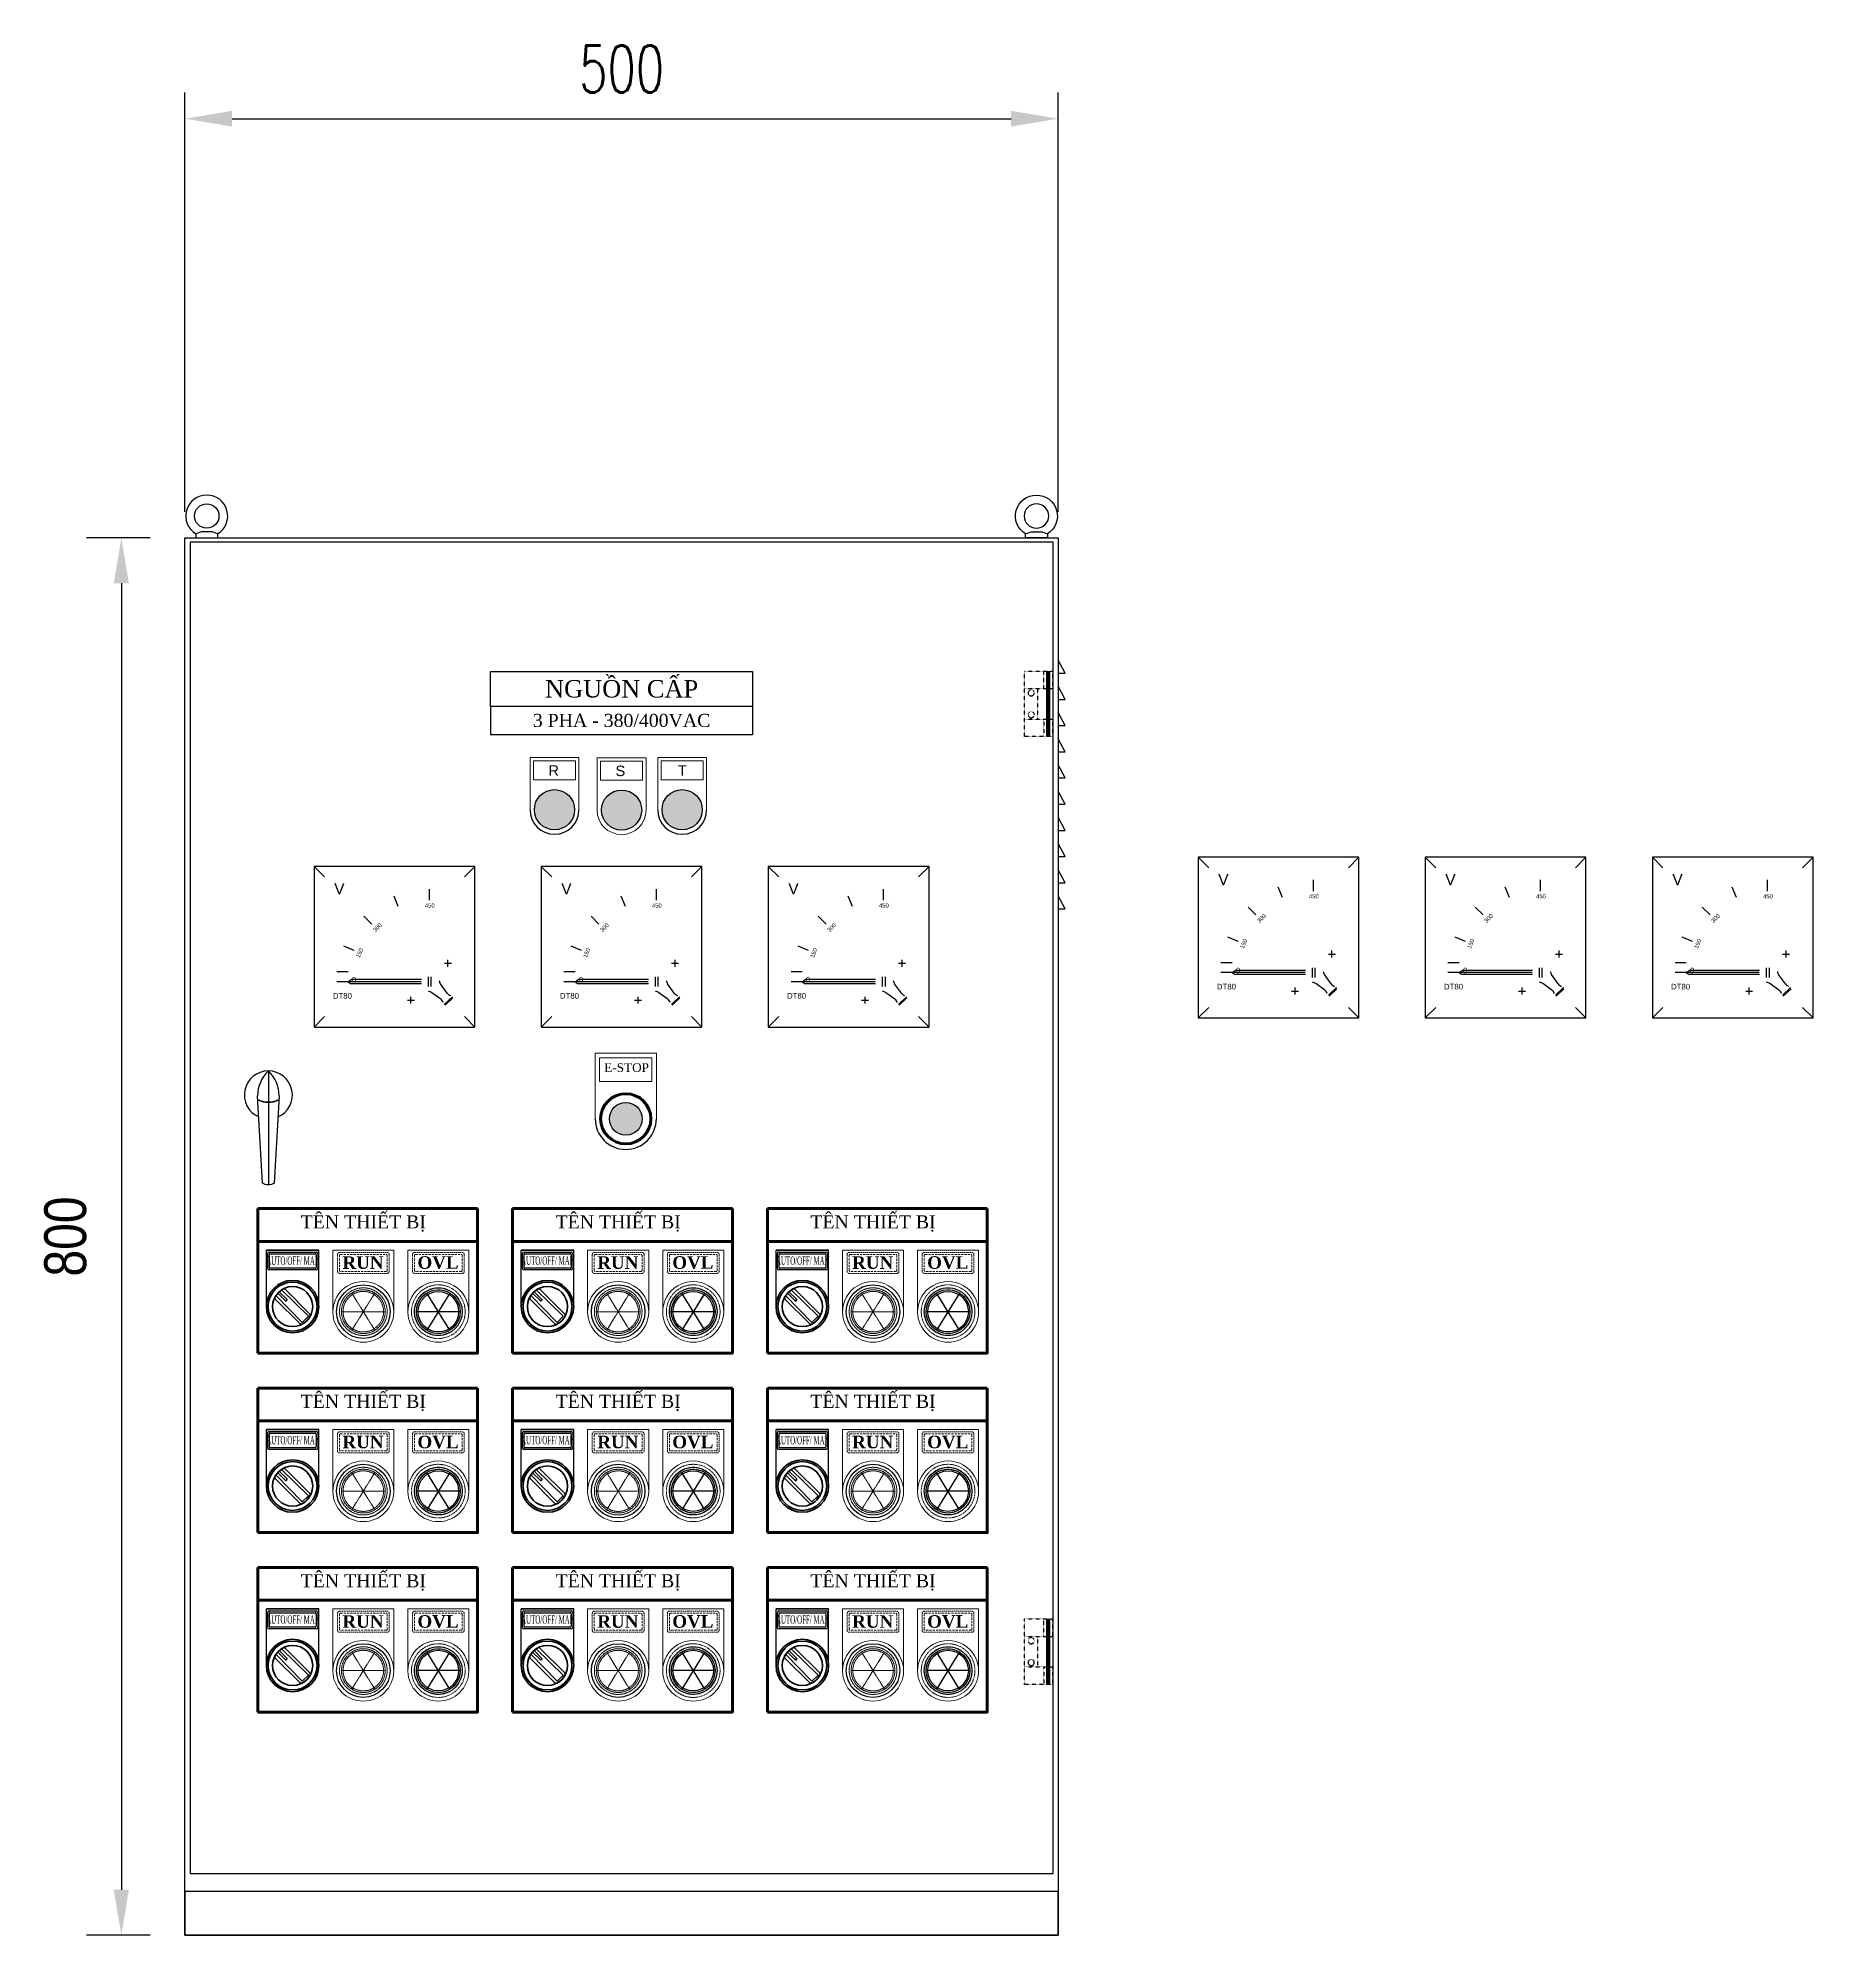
# Model space of a CAD drawing. Header units: inches. Extents: x 187 to 137830, y 99 to 66837.
# Drawn here: x 85132 to 86148, y 59984 to 61070 of the extents above; entities that cross this region are included whole.
import ezdxf

# ---------------------------------------------------------------- set-up
doc = ezdxf.new("R2010")
doc.units = ezdxf.units.IN
doc.header["$MEASUREMENT"] = 0
for name, pattern in [('DASHED', [0.75, 0.5, -0.25]), ('DASHED2', [0.375, 0.25, -0.125]), ('HIDDEN', [0.375, 0.25, -0.125])]:
    doc.linetypes.add(name, pattern=pattern)
for name, color, linetype in [('2', 7, 'Continuous'), ('accessory', 9, 'Continuous'), ('CHANGE', 4, 'Continuous'), ('Dim', 9, 'Continuous'), ('FRAME', 3, 'Continuous'), ('TEXT1', 2, 'Continuous')]:
    doc.layers.add(name, color=color, linetype=linetype)
for name, color, linetype, lineweight in [('KICH THUOC', 6, 'Continuous', 13), ('NetDam', 7, 'Continuous', 35), ('NETPHU', 7, 'Continuous', 0), ('Thin - Continuous', 3, 'DASHED2', 5)]:
    doc.layers.add(name, color=color, linetype=linetype, lineweight=lineweight)
doc.styles.add('SIMPLEX', font='SIMPLEX.shx', dxfattribs={"width": 0.7})
doc.styles.get("Standard").update_dxf_attribs({"font": 'arial.ttf'})
doc.styles.add('VNI-HELVE-CONDENSE', font='')
doc.styles.get('VNI-HELVE-CONDENSE').set_extended_font_data('VNI-Helve-Condense')
doc.dimstyles.new('STANDARD$0', dxfattribs={"dimscale": 2, "dimtxt": 12, "dimasz": 13, "dimexe": 10, "dimexo": 10, "dimgap": 10, "dimtad": 1, "dimdec": 0, "dimzin": 0, "dimdsep": 46, "dimtxsty": 'VNI-HELVE-CONDENSE', "dimcen": 2, "dimdle": 2, "dimclrd": 1, "dimclre": 1, "dimclrt": 2, "dimadec": 0, "dimazin": 0, "dimtfac": 1, "dimtdec": 0, "dimtofl": 0, "dimtmove": 0, "dimatfit": 3, "dimfxl": 1, "dimtolj": 1, "dimtzin": 0, "dimarcsym": 1})

msp = doc.modelspace()

# ---------------------------------------------------------------- texts
for s, insert, char_height, width, attachment_point in [('{\\fTimes New Roman|b0|i0|c0|p18;NGUỒN CẤP}', (85465.88, 60697.54), 10, 150, 5), ('{\\fTimes New Roman|b0|i0|c0|p18;3 PHA - 380/400VAC}', (85465.88, 60679.42), 7.5, 150, 5), ('{\\f.VnArial|b0|i0|c0|p34;V}', (85807.42, 60591.56), 6.4, 10.524, 1), ('{\\f.VnArial|b0|i0|c0|p34;V}', (85937.42, 60591.56), 6.4, 10.524, 1), ('{\\f.VnArial|b0|i0|c0|p34;V}', (86067.42, 60591.56), 6.4, 10.524, 1), ('{\\f.VnArial|b0|i0|c0|p34;V}', (85301.3, 60586.31), 6.4, 10.524, 1), ('{\\f.VnArial|b0|i0|c0|p34;V}', (85431.3, 60586.31), 6.4, 10.524, 1), ('{\\f.VnArial|b0|i0|c0|p34;V}', (85561.3, 60586.31), 6.4, 10.524, 1), ('{\\f.VnArial|b0|i0|c0|p34;450}', (85859.38, 60580.01), 2.4, 10.524, 1), ('{\\f.VnArial|b0|i0|c0|p34;450}', (85989.38, 60580.01), 2.4, 10.524, 1), ('{\\f.VnArial|b0|i0|c0|p34;450}', (86119.38, 60580.01), 2.4, 10.524, 1), ('{\\f.VnArial|b0|i0|c0|p34;450}', (85353.26, 60574.76), 2.4, 10.524, 1), ('{\\f.VnArial|b0|i0|c0|p34;450}', (85483.26, 60574.76), 2.4, 10.524, 1), ('{\\f.VnArial|b0|i0|c0|p34;450}', (85613.26, 60574.76), 2.4, 10.524, 1), ('{\\f.VnArial|b0|i0|c0|p34;0}', (85817.54, 60537.89), 3.2, 10.524, 1), ('{\\f.VnArial|b0|i0|c0|p34;0}', (85947.54, 60537.89), 3.2, 10.524, 1), ('{\\f.VnArial|b0|i0|c0|p34;0}', (86077.54, 60537.89), 3.2, 10.524, 1), ('{\\f.VnArial|b0|i0|c0|p34;0}', (85311.42, 60532.65), 3.2, 10.524, 1), ('{\\f.VnArial|b0|i0|c0|p34;0}', (85441.42, 60532.65), 3.2, 10.524, 1), ('{\\f.VnArial|b0|i0|c0|p34;0}', (85571.42, 60532.65), 3.2, 10.524, 1), ('{\\f.VnArial|b0|i0|c0|p34;DT80}', (85806.7, 60528.68), 3.2, 10.524, 1), ('{\\f.VnArial|b0|i0|c0|p34;DT80}', (85936.7, 60528.68), 3.2, 10.524, 1), ('{\\f.VnArial|b0|i0|c0|p34;DT80}', (86066.7, 60528.68), 3.2, 10.524, 1), ('{\\f.VnArial|b0|i0|c0|p34;DT80}', (85300.58, 60523.43), 3.2, 10.524, 1), ('{\\f.VnArial|b0|i0|c0|p34;DT80}', (85430.58, 60523.43), 3.2, 10.524, 1), ('{\\f.VnArial|b0|i0|c0|p34;DT80}', (85560.58, 60523.43), 3.2, 10.524, 1), ('{\\fTimes New Roman|b0|i0|c0|p18;TÊN THIẾT BỊ}', (85318.01, 60391.44), 7.5, 132.5, 5), ('{\\fTimes New Roman|b0|i0|c0|p18;TÊN THIẾT BỊ}', (85463.92, 60391.44), 7.5, 132.5, 5), ('{\\fTimes New Roman|b0|i0|c0|p18;TÊN THIẾT BỊ}', (85609.83, 60391.44), 7.5, 132.5, 5), ('{\\fTimes New Roman|b0|i0|c0|p18;TÊN THIẾT BỊ}', (85318.01, 60288.69), 7.5, 132.5, 5), ('{\\fTimes New Roman|b0|i0|c0|p18;TÊN THIẾT BỊ}', (85463.92, 60288.69), 7.5, 132.5, 5), ('{\\fTimes New Roman|b0|i0|c0|p18;TÊN THIẾT BỊ}', (85609.83, 60288.69), 7.5, 132.5, 5), ('{\\fTimes New Roman|b0|i0|c0|p18;TÊN THIẾT BỊ}', (85318.01, 60185.94), 7.5, 132.5, 5), ('{\\fTimes New Roman|b0|i0|c0|p18;TÊN THIẾT BỊ}', (85463.92, 60185.94), 7.5, 132.5, 5), ('{\\fTimes New Roman|b0|i0|c0|p18;TÊN THIẾT BỊ}', (85609.83, 60185.94), 7.5, 132.5, 5)]:
    msp.add_mtext(s, dxfattribs=dict(insert=insert, char_height=char_height, width=width, attachment_point=attachment_point))
at = {"color": 0, "lineweight": 5, "attachment_point": 3}
for s, insert, char_height, width in [('R', (85430.04, 60653.84), 6, 43.4567), ('S', (85467.99, 60653.63), 6, 43.4567), ('T', (85503.13, 60653.84), 6, 43.4567), ('{\\fTimes New Roman|b0|i0|c0|p18;E-STOP}', (85481.55, 60483.23), 5, 54.3209)]:
    msp.add_mtext(s, dxfattribs=dict(at, insert=insert, char_height=char_height, width=width))
at = {"char_height": 2.4, "width": 10.524, "attachment_point": 1}
for s, insert, rotation in [('{\\f.VnArial|b0|i0|c0|p34;300}', (85829.37, 60565.07), 45), ('{\\f.VnArial|b0|i0|c0|p34;300}', (85959.37, 60565.07), 45), ('{\\f.VnArial|b0|i0|c0|p34;300}', (86089.37, 60565.07), 45), ('{\\f.VnArial|b0|i0|c0|p34;300}', (85323.25, 60559.83), 45), ('{\\f.VnArial|b0|i0|c0|p34;300}', (85453.25, 60559.83), 45), ('{\\f.VnArial|b0|i0|c0|p34;300}', (85583.25, 60559.83), 45), ('{\\f.VnArial|b0|i0|c0|p34;150}', (85313.73, 60544.24), 68), ('{\\f.VnArial|b0|i0|c0|p34;150}', (85443.73, 60544.24), 68), ('{\\f.VnArial|b0|i0|c0|p34;150}', (85573.73, 60544.24), 68), ('{\\f.VnArial|b0|i0|c0|p34;150}', (85819.85, 60549.48), 68), ('{\\f.VnArial|b0|i0|c0|p34;150}', (85949.85, 60549.48), 68), ('{\\f.VnArial|b0|i0|c0|p34;150}', (86079.85, 60549.48), 68)]:
    msp.add_mtext(s, dxfattribs=dict(at, insert=insert, rotation=rotation))
at = {"layer": 'NetDam', "lineweight": -2, "ltscale": 5, "char_height": 4.8, "width": 41.8257, "attachment_point": 5}
for insert in [(85277.78, 60370.16), (85423.69, 60370.16), (85569.6, 60370.16), (85277.78, 60267.41), (85423.69, 60267.41), (85569.6, 60267.41), (85277.78, 60164.66), (85423.69, 60164.66), (85569.6, 60164.66)]:
    msp.add_mtext('{\\fTimes New Roman|b0|i0|c0|p18;\\W0.45;AUTO/OFF/ MAN}', dxfattribs=dict(at, insert=insert))
at = {"layer": 'TEXT1', "lineweight": -2, "ltscale": 5, "char_height": 7.2, "width": 62.7386, "attachment_point": 5}
for insert in [(85360.77, 60369.04), (85506.68, 60369.04), (85652.59, 60369.04), (85360.77, 60266.29), (85506.68, 60266.29), (85652.59, 60266.29), (85360.77, 60163.54), (85506.68, 60163.54), (85652.59, 60163.54)]:
    msp.add_mtext('{\\fTimes New Roman Baltic|b1|i0|c0|p18;OVL}', dxfattribs=dict(at, insert=insert))
at = {"layer": 'Thin - Continuous', "lineweight": -2, "ltscale": 5, "char_height": 7.2, "width": 62.7386, "attachment_point": 5}
for insert in [(85317.81, 60369.04), (85463.72, 60369.04), (85609.63, 60369.04), (85317.81, 60266.29), (85463.72, 60266.29), (85609.63, 60266.29), (85317.81, 60163.54), (85463.72, 60163.54), (85609.63, 60163.54)]:
    msp.add_mtext('{\\fTimes New Roman Baltic|b1|i0|c0|p18;RUN}', dxfattribs=dict(at, insert=insert))

# ---------------------------------------------------------------- blocks, each defined once
blk = doc.blocks.new('EYE BOLT')
at = {"layer": 'CHANGE'}
blk.add_line((-12.5, 0), (12.5, 0), dxfattribs=at)
at = {"layer": 'CHANGE', "linetype": 'Continuous'}
for p, q in [((12.5, 4.5), (6.1, 7)), ((12.5, 4.5), (6.1, 7)), ((12.5, 0), (12.5, 4.5)), ((12.5, 0), (12.5, 4.5))]:
    blk.add_line(p, q, dxfattribs=at)
blk.add_lwpolyline([(12.5, 0), (12.5, 4.5), (6.1, 7), (-6.1, 7), (-12.5, 4.5), (-12.5, 0)], dxfattribs=at)
blk.add_circle((0, 25), 14, dxfattribs=at)
blk.add_arc((0, 25), 24, 301.3323, 238.6677, dxfattribs=at)
blk = doc.blocks.new('hand 1-1')
at = {"layer": 'CHANGE', "linetype": 'Continuous'}
for p, q in [((0, 27.5), (0, -8)), ((0, -8.5), (0, -103))]:
    blk.add_line(p, q, dxfattribs=at)
for points in [[(12.4, -1.2, 0.206672), (0, 27.5, 0.206672), (-12.4, -1.2)], [(12.4, -1.2), (6.8, -101, -0.292118), (-6.8, -101), (-12.4, -1.2)]]:
    blk.add_lwpolyline(points, format="xyb", dxfattribs=at)
for centre, radius, start, end in [((0, 0), 27.5, 293.6723, 246.3277), ((0, 20.3), 28.2, 244.5758, 295.4242), ((0, 20.3), 28.7, 245.1164, 294.8836)]:
    blk.add_arc(centre, radius, start, end, dxfattribs=at)
blk = doc.blocks.new('*D163')
at = {"layer": 'DEFPOINTS', "color": 0, "lineweight": 200, "transparency": 16777216}
for p in [(85715.9, 61024), (85215.9, 60784), (85715.9, 60784)]:
    blk.add_point(p, dxfattribs=at)
at = {"layer": 'Dim', "color": 8, "lineweight": -2, "transparency": 16777216}
for p, q in [((85215.9, 60799), (85215.9, 61039)), ((85715.9, 60799), (85715.9, 61039)), ((85242.9, 61024), (85688.9, 61024))]:
    blk.add_line(p, q, dxfattribs=at)
at = {"layer": 'Dim', "color": 8, "lineweight": 200, "transparency": 16777216}
for points in [[(85242.9, 61028.5), (85242.9, 61019.5), (85215.9, 61024)], [(85688.9, 61028.5), (85688.9, 61019.5), (85715.9, 61024)]]:
    blk.add_solid(points, dxfattribs=at)
at = {"layer": 'Dim', "color": 6, "transparency": 16777216, "insert": (85465.9, 61052.5), "char_height": 27, "attachment_point": 5, "style": 'SIMPLEX'}
blk.add_mtext('\\A1;500', dxfattribs=at)
blk = doc.blocks.new('HINGE')
at = {"layer": 'accessory', "linetype": 'HIDDEN', "ltscale": 0.5}
for p, q in [((10.5, 17.5), (10.5, 37.5)), ((32.5, 17.5), (0.5, 17.5)), ((17.5, -17.5), (17.5, 17.5)), ((32.5, -17.5), (0.5, -17.5)), ((10.5, -17.5), (10.5, -37.5))]:
    blk.add_line(p, q, dxfattribs=at)
blk.add_lwpolyline([(0.5, -17.5), (0.5, -37.5), (32.5, -37.5), (32.5, 37.5), (0.5, 37.5), (0.5, 17.5)], dxfattribs=at)
at = {"layer": 'accessory', "linetype": 'HIDDEN', "ltscale": 0.5, "const_width": 5}
blk.add_lwpolyline([(5.5, -37.5), (5.5, 37.5)], dxfattribs=at)
at = {"layer": 'accessory', "linetype": 'HIDDEN', "ltscale": 0.5}
for centre in [(25, 12.5), (25, -12.5)]:
    blk.add_circle(centre, 3.5, dxfattribs=at)
blk = doc.blocks.new('*D164')
at = {"color": 1, "lineweight": -2, "transparency": 16777216}
for p, q in [((85195.9, 60784), (85159.5, 60784)), ((85179.5, 60758), (85179.5, 60010)), ((85195.9, 59984), (85159.5, 59984))]:
    blk.add_line(p, q, dxfattribs=at)
at = {"color": 1, "lineweight": 200, "transparency": 16777216}
for points in [[(85175.1, 60758), (85183.8, 60758), (85179.5, 60784)], [(85175.1, 60010), (85183.8, 60010), (85179.5, 59984)]]:
    blk.add_solid(points, dxfattribs=at)
at = {"layer": 'DEFPOINTS', "color": 0, "lineweight": 200, "transparency": 16777216}
for p in [(85215.9, 60784), (85179.5, 59984), (85215.9, 59984)]:
    blk.add_point(p, dxfattribs=at)
at = {"color": 2, "lineweight": 200, "transparency": 16777216, "insert": (85147.5, 60384), "char_height": 24, "attachment_point": 5, "rotation": 90, "style": 'VNI-HELVE-CONDENSE'}
blk.add_mtext('\\A1;800', dxfattribs=at)

# ---------------------------------------------------------------- dimensions: what is measured, and where the dimension line sits
at = {"lineweight": 200}
dim = msp.add_linear_dim(base=(85179.48, 59984.04), p1=(85215.88, 60784.04), p2=(85215.88, 59984.04), angle=90, dimstyle='STANDARD$0', dxfattribs=at)
dim.commit()
dim.dimension.update_dxf_attribs({"geometry": '*D164', "text_midpoint": (85147.48, 60384.04)})
at = {"layer": 'Dim'}
dim = msp.add_linear_dim(base=(85715.88, 61024.04), p1=(85215.88, 60784.04), p2=(85715.88, 60784.04), dimstyle='STANDARD$0', override={"dimscale": 1.5, "dimtxt": 18, "dimasz": 18, "dimtxsty": 'SIMPLEX', "dimclrd": 8, "dimclre": 8, "dimclrt": 6, "dimtmove": 1}, dxfattribs=at)
dim.commit()
dim.dimension.update_dxf_attribs({"geometry": '*D163', "text_midpoint": (85465.88, 61052.54)})

# ---------------------------------------------------------------- hatches: boundary and pattern name
at = {"lineweight": 200}
h = msp.add_hatch(color=3, dxfattribs=at)
h.dxf.hatch_style = 1
h.paths.add_polyline_path([(85438.96, 60628.36, 1), (85415.96, 60628.36, 1)])
h = msp.add_hatch(color=2, dxfattribs=at)
h.dxf.hatch_style = 1
h.paths.add_polyline_path([(85477.38, 60628.16, 1), (85454.38, 60628.16, 1)])
h = msp.add_hatch(color=1, dxfattribs=at)
h.dxf.hatch_style = 1
h.paths.add_polyline_path([(85512.05, 60628.36, 1), (85489.05, 60628.36, 1)])
h = msp.add_hatch(color=1)
h.dxf.hatch_style = 1
h.paths.add_polyline_path([(85458.9, 60451.39, 1), (85477.65, 60451.39, 1)])

# ---------------------------------------------------------------- linework, layer by layer
for p, q in [((85390.88, 60687.54), (85390.88, 60671.29)), ((85540.88, 60687.54), (85540.88, 60671.29)), ((85802, 60595.15), (85796, 60601.15)), ((85882, 60595.15), (85888, 60601.15)), ((85932, 60595.15), (85926, 60601.15)), ((86012, 60595.15), (86018, 60601.15)), ((86062, 60595.15), (86056, 60601.15)), ((86142, 60595.15), (86148, 60601.15)), ((85295.88, 60589.9), (85289.88, 60595.9)), ((85375.88, 60589.9), (85381.88, 60595.9)), ((85425.88, 60589.9), (85419.88, 60595.9)), ((85505.88, 60589.9), (85511.88, 60595.9)), ((85555.88, 60589.9), (85549.88, 60595.9)), ((85635.88, 60589.9), (85641.88, 60595.9)), ((85338.05, 60572.96), (85335.6, 60578.87)), ((85355.88, 60576.5), (85355.88, 60582.9)), ((85468.05, 60572.96), (85465.6, 60578.87)), ((85485.88, 60576.5), (85485.88, 60582.9)), ((85598.05, 60572.96), (85595.6, 60578.87)), ((85615.88, 60576.5), (85615.88, 60582.9)), ((85844.16, 60578.2), (85841.71, 60584.12)), ((85862, 60581.75), (85862, 60588.15)), ((85974.16, 60578.2), (85971.71, 60584.12)), ((85992, 60581.75), (85992, 60588.15)), ((86104.16, 60578.2), (86101.71, 60584.12)), ((86122, 60581.75), (86122, 60588.15)), ((85829.04, 60568.1), (85824.52, 60572.63)), ((85959.04, 60568.1), (85954.52, 60572.63)), ((86089.04, 60568.1), (86084.52, 60572.63)), ((85322.93, 60562.86), (85318.4, 60567.38)), ((85452.93, 60562.86), (85448.4, 60567.38)), ((85582.93, 60562.86), (85578.4, 60567.38)), ((85312.83, 60547.74), (85306.91, 60550.19)), ((85442.83, 60547.74), (85436.91, 60550.19)), ((85572.83, 60547.74), (85566.91, 60550.19)), ((85818.94, 60552.98), (85813.03, 60555.43)), ((85948.94, 60552.98), (85943.03, 60555.43)), ((86078.94, 60552.98), (86073.03, 60555.43)), ((85309.28, 60535.5), (85302.88, 60535.5)), ((85439.28, 60535.5), (85432.88, 60535.5)), ((85569.28, 60535.5), (85562.88, 60535.5)), ((85815.39, 60540.75), (85808.99, 60540.75)), ((85815.39, 60535.15), (85808.99, 60535.15)), ((85815.39, 60535.15), (85817.13, 60536.35)), ((85815.39, 60535.15), (85817.13, 60533.95)), ((85857.2, 60535.15), (85815.39, 60535.15)), ((85857.35, 60536.35), (85817.13, 60536.35)), ((85861.2, 60537.92), (85861.2, 60532.38)), ((85862.8, 60537.92), (85862.8, 60532.38)), ((85945.39, 60540.75), (85938.99, 60540.75)), ((85945.39, 60535.15), (85938.99, 60535.15)), ((85945.39, 60535.15), (85947.13, 60536.35)), ((85945.39, 60535.15), (85947.13, 60533.95)), ((85987.2, 60535.15), (85945.39, 60535.15)), ((85987.35, 60536.35), (85947.13, 60536.35)), ((85991.2, 60537.92), (85991.2, 60532.38)), ((85992.8, 60537.92), (85992.8, 60532.38)), ((86075.39, 60540.75), (86068.99, 60540.75)), ((86075.39, 60535.15), (86068.99, 60535.15)), ((86075.39, 60535.15), (86077.13, 60536.35)), ((86075.39, 60535.15), (86077.13, 60533.95)), ((86117.2, 60535.15), (86075.39, 60535.15)), ((86117.35, 60536.35), (86077.13, 60536.35)), ((86121.2, 60537.92), (86121.2, 60532.38)), ((86122.8, 60537.92), (86122.8, 60532.38)), ((85309.28, 60529.9), (85302.88, 60529.9)), ((85309.28, 60529.9), (85311.01, 60531.1)), ((85309.28, 60529.9), (85311.01, 60528.7)), ((85351.08, 60529.9), (85309.28, 60529.9)), ((85351.23, 60531.1), (85311.01, 60531.1)), ((85351.23, 60528.7), (85311.01, 60528.7)), ((85355.08, 60532.68), (85355.08, 60527.13)), ((85356.68, 60532.68), (85356.68, 60527.13)), ((85366.04, 60523.4), (85362.17, 60528.71)), ((85439.28, 60529.9), (85432.88, 60529.9)), ((85439.28, 60529.9), (85441.01, 60531.1)), ((85439.28, 60529.9), (85441.01, 60528.7)), ((85481.08, 60529.9), (85439.28, 60529.9)), ((85481.23, 60531.1), (85441.01, 60531.1)), ((85481.23, 60528.7), (85441.01, 60528.7)), ((85485.08, 60532.68), (85485.08, 60527.13)), ((85486.68, 60532.68), (85486.68, 60527.13)), ((85496.04, 60523.4), (85492.17, 60528.71)), ((85569.28, 60529.9), (85562.88, 60529.9)), ((85569.28, 60529.9), (85571.01, 60531.1)), ((85569.28, 60529.9), (85571.01, 60528.7)), ((85611.08, 60529.9), (85569.28, 60529.9)), ((85611.23, 60531.1), (85571.01, 60531.1)), ((85611.23, 60528.7), (85571.01, 60528.7)), ((85615.08, 60532.68), (85615.08, 60527.13)), ((85616.68, 60532.68), (85616.68, 60527.13)), ((85626.04, 60523.4), (85622.17, 60528.71)), ((85857.35, 60533.95), (85817.13, 60533.95)), ((85868.47, 60525.08), (85863.29, 60528.84)), ((85872.16, 60528.65), (85868.29, 60533.96)), ((85875.14, 60526.53), (85870.51, 60522.11)), ((85875.38, 60525.89), (85870.98, 60521.69)), ((85987.35, 60533.95), (85947.13, 60533.95)), ((85998.47, 60525.08), (85993.29, 60528.84)), ((86002.16, 60528.65), (85998.29, 60533.96)), ((86005.14, 60526.53), (86000.51, 60522.11)), ((86005.38, 60525.89), (86000.98, 60521.69)), ((86117.35, 60533.95), (86077.13, 60533.95)), ((86128.47, 60525.08), (86123.29, 60528.84)), ((86132.16, 60528.65), (86128.29, 60533.96)), ((86135.14, 60526.53), (86130.51, 60522.11)), ((86135.38, 60525.89), (86130.98, 60521.69)), ((85362.35, 60519.83), (85357.17, 60523.6)), ((85369.02, 60521.28), (85364.39, 60516.87)), ((85369.26, 60520.64), (85364.86, 60516.44)), ((85492.35, 60519.83), (85487.17, 60523.6)), ((85499.02, 60521.28), (85494.39, 60516.87)), ((85499.26, 60520.64), (85494.86, 60516.44)), ((85622.35, 60519.83), (85617.17, 60523.6)), ((85629.02, 60521.28), (85624.39, 60516.87)), ((85629.26, 60520.64), (85624.86, 60516.44)), ((85796, 60509.15), (85802, 60515.15)), ((85882, 60515.15), (85888, 60509.15)), ((85926, 60509.15), (85932, 60515.15)), ((86012, 60515.15), (86018, 60509.15)), ((86056, 60509.15), (86062, 60515.15)), ((86142, 60515.15), (86148, 60509.15)), ((85289.88, 60503.9), (85295.88, 60509.9)), ((85375.88, 60509.9), (85381.88, 60503.9)), ((85419.88, 60503.9), (85425.88, 60509.9)), ((85505.88, 60509.9), (85511.88, 60503.9)), ((85549.88, 60503.9), (85555.88, 60509.9)), ((85635.88, 60509.9), (85641.88, 60503.9))]:
    msp.add_line(p, q)
at = {"color": 1}
for p, q in [((85872.57, 60543.73), (85872.57, 60547.73)), ((86002.57, 60543.73), (86002.57, 60547.73)), ((86132.57, 60543.73), (86132.57, 60547.73)), ((85364.46, 60540.48), (85368.46, 60540.48)), ((85366.46, 60538.48), (85366.46, 60542.48)), ((85494.46, 60540.48), (85498.46, 60540.48)), ((85496.46, 60538.48), (85496.46, 60542.48)), ((85624.46, 60540.48), (85628.46, 60540.48)), ((85626.46, 60538.48), (85626.46, 60542.48)), ((85870.57, 60545.73), (85874.57, 60545.73)), ((86000.57, 60545.73), (86004.57, 60545.73)), ((86130.57, 60545.73), (86134.57, 60545.73)), ((85849.42, 60524.57), (85853.42, 60524.57)), ((85851.42, 60522.57), (85851.42, 60526.57)), ((85979.42, 60524.57), (85983.42, 60524.57)), ((85981.42, 60522.57), (85981.42, 60526.57)), ((86109.42, 60524.57), (86113.42, 60524.57)), ((86111.42, 60522.57), (86111.42, 60526.57)), ((85343.3, 60519.33), (85347.3, 60519.33)), ((85345.3, 60517.33), (85345.3, 60521.33)), ((85473.3, 60519.33), (85477.3, 60519.33)), ((85475.3, 60517.33), (85475.3, 60521.33)), ((85603.3, 60519.33), (85607.3, 60519.33)), ((85605.3, 60517.33), (85605.3, 60521.33))]:
    msp.add_line(p, q, dxfattribs=at)
at = {"lineweight": 200}
for p, q in [((85257.53, 60381.24), (85257.53, 60399.99)), ((85257.53, 60399.99), (85364.26, 60399.99)), ((85364.26, 60399.99), (85383.44, 60399.99)), ((85383.44, 60399.99), (85383.44, 60381.24)), ((85403.44, 60381.24), (85403.44, 60399.99)), ((85403.44, 60399.99), (85510.17, 60399.99)), ((85510.17, 60399.99), (85529.35, 60399.99)), ((85529.35, 60399.99), (85529.35, 60381.24)), ((85549.35, 60381.24), (85549.35, 60399.99)), ((85549.35, 60399.99), (85656.08, 60399.99)), ((85656.08, 60399.99), (85675.26, 60399.99)), ((85675.26, 60399.99), (85675.26, 60381.24)), ((85257.53, 60278.49), (85257.53, 60297.24)), ((85257.53, 60297.24), (85364.26, 60297.24)), ((85364.26, 60297.24), (85383.44, 60297.24)), ((85383.44, 60297.24), (85383.44, 60278.49)), ((85403.44, 60278.49), (85403.44, 60297.24)), ((85403.44, 60297.24), (85510.17, 60297.24)), ((85510.17, 60297.24), (85529.35, 60297.24)), ((85529.35, 60297.24), (85529.35, 60278.49)), ((85549.35, 60278.49), (85549.35, 60297.24)), ((85549.35, 60297.24), (85656.08, 60297.24)), ((85656.08, 60297.24), (85675.26, 60297.24)), ((85675.26, 60297.24), (85675.26, 60278.49)), ((85257.53, 60175.74), (85257.53, 60194.49)), ((85257.53, 60194.49), (85364.26, 60194.49)), ((85364.26, 60194.49), (85383.44, 60194.49)), ((85383.44, 60194.49), (85383.44, 60175.74)), ((85403.44, 60175.74), (85403.44, 60194.49)), ((85403.44, 60194.49), (85510.17, 60194.49)), ((85510.17, 60194.49), (85529.35, 60194.49)), ((85529.35, 60194.49), (85529.35, 60175.74)), ((85549.35, 60175.74), (85549.35, 60194.49)), ((85549.35, 60194.49), (85656.08, 60194.49)), ((85656.08, 60194.49), (85675.26, 60194.49)), ((85675.26, 60194.49), (85675.26, 60175.74))]:
    msp.add_line(p, q, dxfattribs=at)
for points in [[(85796, 60601.15), (85796, 60509.15), (85888, 60509.15), (85888, 60601.15)], [(85926, 60601.15), (85926, 60509.15), (86018, 60509.15), (86018, 60601.15)], [(86056, 60601.15), (86056, 60509.15), (86148, 60509.15), (86148, 60601.15)], [(85289.88, 60595.9), (85289.88, 60503.9), (85381.88, 60503.9), (85381.88, 60595.9)], [(85419.88, 60595.9), (85419.88, 60503.9), (85511.88, 60503.9), (85511.88, 60595.9)], [(85549.88, 60595.9), (85549.88, 60503.9), (85641.88, 60503.9), (85641.88, 60595.9)]]:
    msp.add_lwpolyline(points, close=True)
for points in [[(85257.53, 60317.24), (85383.44, 60317.24), (85383.44, 60381.24), (85257.53, 60381.24)], [(85403.44, 60317.24), (85529.35, 60317.24), (85529.35, 60381.24), (85403.44, 60381.24)], [(85549.35, 60317.24), (85675.26, 60317.24), (85675.26, 60381.24), (85549.35, 60381.24)], [(85257.53, 60214.49), (85383.44, 60214.49), (85383.44, 60278.49), (85257.53, 60278.49)], [(85403.44, 60214.49), (85529.35, 60214.49), (85529.35, 60278.49), (85403.44, 60278.49)], [(85549.35, 60214.49), (85675.26, 60214.49), (85675.26, 60278.49), (85549.35, 60278.49)], [(85257.53, 60111.74), (85383.44, 60111.74), (85383.44, 60175.74), (85257.53, 60175.74)], [(85403.44, 60111.74), (85529.35, 60111.74), (85529.35, 60175.74), (85403.44, 60175.74)], [(85549.35, 60111.74), (85675.26, 60111.74), (85675.26, 60175.74), (85549.35, 60175.74)]]:
    msp.add_lwpolyline(points, close=True, dxfattribs=at)
at = {"color": 0}
for centre in [(85427.46, 60628.36), (85465.88, 60628.16), (85500.55, 60628.36)]:
    msp.add_circle(centre, 11.5, dxfattribs=at)
at = {"color": 1, "lineweight": 211}
msp.add_circle((85468.27, 60451.39), 14.38, dxfattribs=at)
at = {"color": 1}
msp.add_circle((85468.27, 60451.39), 9.37, dxfattribs=at)
for centre in [(85318.01, 60340.97), (85463.92, 60340.97), (85609.83, 60340.97), (85318.01, 60238.22), (85463.92, 60238.22), (85609.83, 60238.22), (85318.01, 60135.47), (85463.92, 60135.47), (85609.83, 60135.47)]:
    msp.add_circle(centre, 15.35)
at = {"color": 0}
for centre, radius in [((85427.46, 60628.36), 14), ((85500.55, 60628.36), 14), ((85468.27, 60451.39), 17.5)]:
    msp.add_arc(centre, radius, 180, 0, dxfattribs=at)
for centre, start, end in [((85871.53, 60536.31), 186.94373, 216.03629), ((86001.53, 60536.31), 186.94373, 216.03629), ((86131.53, 60536.31), 186.94373, 216.03629), ((85354.82, 60520.36), 53.9793, 83.66416), ((85365.41, 60531.06), 186.94373, 216.03629), ((85484.82, 60520.36), 53.9793, 83.66416), ((85495.41, 60531.06), 186.94373, 216.03629), ((85614.82, 60520.36), 53.9793, 83.66416), ((85625.41, 60531.06), 186.94373, 216.03629), ((85860.94, 60525.61), 53.9793, 83.66416), ((85866.12, 60521.84), 19.46116, 53.9793), ((85875.39, 60531), 216.03629, 249.80515), ((85990.94, 60525.61), 53.9793, 83.66416), ((85996.12, 60521.84), 19.46116, 53.9793), ((86005.39, 60531), 216.03629, 249.80515), ((86120.94, 60525.61), 53.9793, 83.66416), ((86126.12, 60521.84), 19.46116, 53.9793), ((86135.39, 60531), 216.03629, 249.80515), ((85360, 60516.6), 19.46116, 53.9793), ((85369.27, 60525.75), 216.03629, 249.80515), ((85490, 60516.6), 19.46116, 53.9793), ((85499.27, 60525.75), 216.03629, 249.80515), ((85620, 60516.6), 19.46116, 53.9793), ((85629.27, 60525.75), 216.03629, 249.80515)]:
    msp.add_arc(centre, 4, start, end)
at = {"layer": '2', "color": 2}
for centre in [(85360.97, 60340.97), (85506.88, 60340.97), (85652.79, 60340.97), (85360.97, 60238.22), (85506.88, 60238.22), (85652.79, 60238.22), (85360.97, 60135.47), (85506.88, 60135.47), (85652.79, 60135.47)]:
    msp.add_circle(centre, 11.6, dxfattribs=at)
at = {"layer": 'CHANGE', "color": 0, "linetype": 'Continuous'}
for p, q in [((85390.88, 60707.54), (85540.88, 60707.54)), ((85390.88, 60687.54), (85390.88, 60707.54)), ((85540.88, 60707.54), (85540.88, 60687.54)), ((85540.88, 60687.54), (85390.88, 60687.54)), ((85540.88, 60671.29), (85390.88, 60671.29))]:
    msp.add_line(p, q, dxfattribs=at)
at = {"layer": 'CHANGE', "linetype": 'ByBlock'}
for points in [[(85715.88, 60706.54), (85719.76, 60706.54), (85715.88, 60714.04)], [(85715.88, 60706.54), (85719.76, 60706.54), (85715.88, 60714.04)], [(85715.88, 60691.54), (85719.76, 60691.54), (85715.88, 60699.04)], [(85715.88, 60691.54), (85719.76, 60691.54), (85715.88, 60699.04)], [(85715.88, 60676.54), (85719.76, 60676.54), (85715.88, 60684.04)], [(85715.88, 60676.54), (85719.76, 60676.54), (85715.88, 60684.04)], [(85715.88, 60661.54), (85719.76, 60661.54), (85715.88, 60669.04)], [(85715.88, 60661.54), (85719.76, 60661.54), (85715.88, 60669.04)], [(85715.88, 60646.54), (85719.76, 60646.54), (85715.88, 60654.04)], [(85715.88, 60646.54), (85719.76, 60646.54), (85715.88, 60654.04)], [(85715.88, 60631.54), (85719.76, 60631.54), (85715.88, 60639.04)], [(85715.88, 60631.54), (85719.76, 60631.54), (85715.88, 60639.04)], [(85715.88, 60616.54), (85719.76, 60616.54), (85715.88, 60624.04)], [(85715.88, 60616.54), (85719.76, 60616.54), (85715.88, 60624.04)], [(85715.88, 60601.54), (85719.76, 60601.54), (85715.88, 60609.04)], [(85715.88, 60601.54), (85719.76, 60601.54), (85715.88, 60609.04)], [(85715.88, 60586.54), (85719.76, 60586.54), (85715.88, 60594.04)], [(85715.88, 60586.54), (85719.76, 60586.54), (85715.88, 60594.04)], [(85715.88, 60571.54), (85719.76, 60571.54), (85715.88, 60579.04)], [(85715.88, 60571.54), (85719.76, 60571.54), (85715.88, 60579.04)]]:
    msp.add_lwpolyline(points, dxfattribs=at)
at = {"layer": 'FRAME'}
for p, q in [((85215.88, 59984.04), (85215.88, 60465.06)), ((85218.88, 60465.06), (85218.88, 60019.27)), ((85712.88, 60019.27), (85712.88, 60465.06)), ((85715.88, 60465.06), (85715.88, 59984.04)), ((85218.88, 60019.27), (85712.88, 60019.27)), ((85715.88, 59984.04), (85215.88, 59984.04))]:
    msp.add_line(p, q, dxfattribs=at)
at = {"layer": 'FRAME', "linetype": 'Continuous'}
for p, q in [((85715.88, 60009.04), (85215.88, 60009.04)), ((85215.88, 60009.04), (85215.88, 59984.04)), ((85715.88, 59984.04), (85715.88, 60009.04)), ((85215.88, 59984.04), (85715.88, 59984.04))]:
    msp.add_line(p, q, dxfattribs=at)
at = {"layer": 'FRAME'}
for points in [[(85215.88, 60465.06), (85215.88, 60784.04), (85715.88, 60784.04), (85715.88, 60465.06)], [(85712.88, 60465.06), (85712.88, 60781.54), (85218.88, 60781.54), (85218.88, 60465.06)]]:
    msp.add_lwpolyline(points, dxfattribs=at)
at = {"layer": 'KICH THUOC', "color": 0}
for points in [[(85441.46, 60628.36), (85441.46, 60658.36), (85413.46, 60658.36), (85413.46, 60628.36)], [(85514.55, 60628.36), (85514.55, 60658.36), (85486.55, 60658.36), (85486.55, 60628.36)], [(85485.77, 60451.39), (85485.77, 60488.89), (85450.77, 60488.89), (85450.77, 60451.39)]]:
    msp.add_lwpolyline(points, dxfattribs=at)
for points in [[(85415.46, 60645.42), (85439.46, 60645.42), (85439.46, 60656.36), (85415.46, 60656.36)], [(85488.55, 60645.42), (85512.55, 60645.42), (85512.55, 60656.36), (85488.55, 60656.36)], [(85453.27, 60472.71), (85483.27, 60472.71), (85483.27, 60486.39), (85453.27, 60486.39)]]:
    msp.add_lwpolyline(points, close=True, dxfattribs=at)
at = {"layer": 'NetDam', "color": 0, "linetype": 'ByBlock', "lineweight": -2}
for p, q in [((85262.53, 60343.89), (85262.53, 60376.24)), ((85292.53, 60343.89), (85292.53, 60376.24)), ((85408.44, 60343.89), (85408.44, 60376.24)), ((85438.44, 60343.89), (85438.44, 60376.24)), ((85554.35, 60343.89), (85554.35, 60376.24)), ((85584.35, 60343.89), (85584.35, 60376.24)), ((85262.53, 60241.14), (85262.53, 60273.49)), ((85292.53, 60241.14), (85292.53, 60273.49)), ((85408.44, 60241.14), (85408.44, 60273.49)), ((85438.44, 60241.14), (85438.44, 60273.49)), ((85554.35, 60241.14), (85554.35, 60273.49)), ((85584.35, 60241.14), (85584.35, 60273.49)), ((85262.53, 60138.39), (85262.53, 60170.74)), ((85292.53, 60138.39), (85292.53, 60170.74)), ((85408.44, 60138.39), (85408.44, 60170.74)), ((85438.44, 60138.39), (85438.44, 60170.74)), ((85554.35, 60138.39), (85554.35, 60170.74)), ((85584.35, 60138.39), (85584.35, 60170.74))]:
    msp.add_line(p, q, dxfattribs=at)
at = {"layer": 'NetDam', "color": 7, "ltscale": 0.1}
for p, q in [((85292.53, 60376.24), (85262.53, 60376.24)), ((85438.44, 60376.24), (85408.44, 60376.24)), ((85584.35, 60376.24), (85554.35, 60376.24)), ((85292.53, 60273.49), (85262.53, 60273.49)), ((85438.44, 60273.49), (85408.44, 60273.49)), ((85584.35, 60273.49), (85554.35, 60273.49)), ((85292.53, 60170.74), (85262.53, 60170.74)), ((85438.44, 60170.74), (85408.44, 60170.74)), ((85584.35, 60170.74), (85554.35, 60170.74))]:
    msp.add_line(p, q, dxfattribs=at)
at = {"layer": 'NetDam', "color": 0, "lineweight": -2, "ltscale": 3}
for p, q in [((85263.07, 60374.13), (85263.07, 60365.82)), ((85264.04, 60375.1), (85291.02, 60375.1)), ((85291.99, 60374.13), (85291.99, 60365.82)), ((85408.98, 60374.13), (85408.98, 60365.82)), ((85409.95, 60375.1), (85436.93, 60375.1)), ((85437.9, 60374.13), (85437.9, 60365.82)), ((85554.89, 60374.13), (85554.89, 60365.82)), ((85555.86, 60375.1), (85582.84, 60375.1)), ((85583.81, 60374.13), (85583.81, 60365.82)), ((85291.02, 60364.85), (85264.04, 60364.85)), ((85436.93, 60364.85), (85409.95, 60364.85)), ((85582.84, 60364.85), (85555.86, 60364.85)), ((85263.07, 60271.38), (85263.07, 60263.07)), ((85264.04, 60272.35), (85291.02, 60272.35)), ((85291.99, 60271.38), (85291.99, 60263.07)), ((85408.98, 60271.38), (85408.98, 60263.07)), ((85409.95, 60272.35), (85436.93, 60272.35)), ((85437.9, 60271.38), (85437.9, 60263.07)), ((85554.89, 60271.38), (85554.89, 60263.07)), ((85555.86, 60272.35), (85582.84, 60272.35)), ((85583.81, 60271.38), (85583.81, 60263.07)), ((85291.02, 60262.1), (85264.04, 60262.1)), ((85436.93, 60262.1), (85409.95, 60262.1)), ((85582.84, 60262.1), (85555.86, 60262.1)), ((85263.07, 60168.63), (85263.07, 60160.32)), ((85264.04, 60169.6), (85291.02, 60169.6)), ((85291.99, 60168.63), (85291.99, 60160.32)), ((85408.98, 60168.63), (85408.98, 60160.32)), ((85409.95, 60169.6), (85436.93, 60169.6)), ((85437.9, 60168.63), (85437.9, 60160.32)), ((85554.89, 60168.63), (85554.89, 60160.32)), ((85555.86, 60169.6), (85582.84, 60169.6)), ((85583.81, 60168.63), (85583.81, 60160.32)), ((85291.02, 60159.35), (85264.04, 60159.35)), ((85436.93, 60159.35), (85409.95, 60159.35)), ((85582.84, 60159.35), (85555.86, 60159.35))]:
    msp.add_line(p, q, dxfattribs=at)
at = {"layer": 'NetDam', "color": 0, "lineweight": -2, "ltscale": 5}
for p, q in [((85264.04, 60373.65), (85264.04, 60366.31)), ((85264.53, 60374.13), (85290.53, 60374.13)), ((85291.02, 60373.65), (85291.02, 60366.31)), ((85409.95, 60373.65), (85409.95, 60366.31)), ((85410.44, 60374.13), (85436.44, 60374.13)), ((85436.93, 60373.65), (85436.93, 60366.31)), ((85555.86, 60373.65), (85555.86, 60366.31)), ((85556.35, 60374.13), (85582.35, 60374.13)), ((85582.84, 60373.65), (85582.84, 60366.31)), ((85290.53, 60365.82), (85264.53, 60365.82)), ((85436.44, 60365.82), (85410.44, 60365.82)), ((85582.35, 60365.82), (85556.35, 60365.82)), ((85264.04, 60270.9), (85264.04, 60263.56)), ((85264.53, 60271.38), (85290.53, 60271.38)), ((85291.02, 60270.9), (85291.02, 60263.56)), ((85409.95, 60270.9), (85409.95, 60263.56)), ((85410.44, 60271.38), (85436.44, 60271.38)), ((85436.93, 60270.9), (85436.93, 60263.56)), ((85555.86, 60270.9), (85555.86, 60263.56)), ((85556.35, 60271.38), (85582.35, 60271.38)), ((85582.84, 60270.9), (85582.84, 60263.56)), ((85290.53, 60263.07), (85264.53, 60263.07)), ((85436.44, 60263.07), (85410.44, 60263.07)), ((85582.35, 60263.07), (85556.35, 60263.07)), ((85264.04, 60168.15), (85264.04, 60160.81)), ((85264.53, 60168.63), (85290.53, 60168.63)), ((85291.02, 60168.15), (85291.02, 60160.81)), ((85409.95, 60168.15), (85409.95, 60160.81)), ((85410.44, 60168.63), (85436.44, 60168.63)), ((85436.93, 60168.15), (85436.93, 60160.81)), ((85555.86, 60168.15), (85555.86, 60160.81)), ((85556.35, 60168.63), (85582.35, 60168.63)), ((85582.84, 60168.15), (85582.84, 60160.81)), ((85290.53, 60160.32), (85264.53, 60160.32)), ((85436.44, 60160.32), (85410.44, 60160.32)), ((85582.35, 60160.32), (85556.35, 60160.32))]:
    msp.add_line(p, q, dxfattribs=at)
at = {"layer": 'NetDam'}
for p, q in [((85267.41, 60349.36), (85269.4, 60352.02)), ((85283.05, 60334.84), (85267.97, 60350.28)), ((85273.28, 60347.29), (85269.04, 60351.53)), ((85269.4, 60352.02), (85272.06, 60354)), ((85274.13, 60348.14), (85269.89, 60352.38)), ((85286.58, 60338.37), (85271.14, 60353.45)), ((85272.06, 60354), (85272.68, 60354.11)), ((85272.68, 60354.11), (85273.24, 60353.83)), ((85273.24, 60353.83), (85287.47, 60339.6)), ((85413.32, 60349.36), (85415.31, 60352.02)), ((85428.96, 60334.84), (85413.88, 60350.28)), ((85419.19, 60347.29), (85414.95, 60351.53)), ((85415.31, 60352.02), (85417.97, 60354)), ((85420.04, 60348.14), (85415.8, 60352.38)), ((85432.49, 60338.37), (85417.05, 60353.45)), ((85417.97, 60354), (85418.59, 60354.11)), ((85418.59, 60354.11), (85419.15, 60353.83)), ((85419.15, 60353.83), (85433.38, 60339.6)), ((85559.23, 60349.36), (85561.22, 60352.02)), ((85574.87, 60334.84), (85559.79, 60350.28)), ((85565.1, 60347.29), (85560.86, 60351.53)), ((85561.22, 60352.02), (85563.88, 60354)), ((85565.95, 60348.14), (85561.71, 60352.38)), ((85578.4, 60338.37), (85562.96, 60353.45)), ((85563.88, 60354), (85564.5, 60354.11)), ((85564.5, 60354.11), (85565.06, 60353.83)), ((85565.06, 60353.83), (85579.29, 60339.6)), ((85267.3, 60348.74), (85267.41, 60349.36)), ((85267.59, 60348.17), (85267.3, 60348.74)), ((85267.59, 60348.17), (85281.82, 60333.94)), ((85287.76, 60339.04), (85287.47, 60339.6)), ((85413.21, 60348.74), (85413.32, 60349.36)), ((85413.5, 60348.17), (85413.21, 60348.74)), ((85413.5, 60348.17), (85427.73, 60333.94)), ((85433.67, 60339.04), (85433.38, 60339.6)), ((85559.12, 60348.74), (85559.23, 60349.36)), ((85559.41, 60348.17), (85559.12, 60348.74)), ((85559.41, 60348.17), (85573.64, 60333.94)), ((85579.58, 60339.04), (85579.29, 60339.6)), ((85282.38, 60333.66), (85281.82, 60333.94)), ((85283, 60333.77), (85282.38, 60333.66)), ((85284.84, 60335.01), (85283, 60333.77)), ((85283.05, 60334.84), (85286.58, 60338.37)), ((85286.41, 60336.58), (85284.84, 60335.01)), ((85287.65, 60338.42), (85286.41, 60336.58)), ((85287.76, 60339.04), (85287.65, 60338.42)), ((85428.29, 60333.66), (85427.73, 60333.94)), ((85428.91, 60333.77), (85428.29, 60333.66)), ((85430.75, 60335.01), (85428.91, 60333.77)), ((85428.96, 60334.84), (85432.49, 60338.37)), ((85432.32, 60336.58), (85430.75, 60335.01)), ((85433.56, 60338.42), (85432.32, 60336.58)), ((85433.67, 60339.04), (85433.56, 60338.42)), ((85574.2, 60333.66), (85573.64, 60333.94)), ((85574.82, 60333.77), (85574.2, 60333.66)), ((85576.66, 60335.01), (85574.82, 60333.77)), ((85574.87, 60334.84), (85578.4, 60338.37)), ((85578.23, 60336.58), (85576.66, 60335.01)), ((85579.47, 60338.42), (85578.23, 60336.58)), ((85579.58, 60339.04), (85579.47, 60338.42)), ((85267.3, 60245.99), (85267.41, 60246.61)), ((85267.59, 60245.42), (85267.3, 60245.99)), ((85267.41, 60246.61), (85269.4, 60249.27)), ((85267.59, 60245.42), (85281.82, 60231.19)), ((85283.05, 60232.09), (85267.97, 60247.53)), ((85273.28, 60244.54), (85269.04, 60248.78)), ((85269.4, 60249.27), (85272.06, 60251.25)), ((85274.13, 60245.39), (85269.89, 60249.63)), ((85286.58, 60235.62), (85271.14, 60250.7)), ((85272.06, 60251.25), (85272.68, 60251.36)), ((85272.68, 60251.36), (85273.24, 60251.08)), ((85273.24, 60251.08), (85287.47, 60236.85)), ((85413.21, 60245.99), (85413.32, 60246.61)), ((85413.5, 60245.42), (85413.21, 60245.99)), ((85413.32, 60246.61), (85415.31, 60249.27)), ((85413.5, 60245.42), (85427.73, 60231.19)), ((85428.96, 60232.09), (85413.88, 60247.53)), ((85419.19, 60244.54), (85414.95, 60248.78)), ((85415.31, 60249.27), (85417.97, 60251.25)), ((85420.04, 60245.39), (85415.8, 60249.63)), ((85432.49, 60235.62), (85417.05, 60250.7)), ((85417.97, 60251.25), (85418.59, 60251.36)), ((85418.59, 60251.36), (85419.15, 60251.08)), ((85419.15, 60251.08), (85433.38, 60236.85)), ((85559.12, 60245.99), (85559.23, 60246.61)), ((85559.41, 60245.42), (85559.12, 60245.99)), ((85559.23, 60246.61), (85561.22, 60249.27)), ((85559.41, 60245.42), (85573.64, 60231.19)), ((85574.87, 60232.09), (85559.79, 60247.53)), ((85565.1, 60244.54), (85560.86, 60248.78)), ((85561.22, 60249.27), (85563.88, 60251.25)), ((85565.95, 60245.39), (85561.71, 60249.63)), ((85578.4, 60235.62), (85562.96, 60250.7)), ((85563.88, 60251.25), (85564.5, 60251.36)), ((85564.5, 60251.36), (85565.06, 60251.08)), ((85565.06, 60251.08), (85579.29, 60236.85)), ((85282.38, 60230.91), (85281.82, 60231.19)), ((85283, 60231.02), (85282.38, 60230.91)), ((85284.84, 60232.26), (85283, 60231.02)), ((85283.05, 60232.09), (85286.58, 60235.62)), ((85286.41, 60233.83), (85284.84, 60232.26)), ((85287.65, 60235.67), (85286.41, 60233.83)), ((85287.76, 60236.29), (85287.47, 60236.85)), ((85287.76, 60236.29), (85287.65, 60235.67)), ((85428.29, 60230.91), (85427.73, 60231.19)), ((85428.91, 60231.02), (85428.29, 60230.91)), ((85430.75, 60232.26), (85428.91, 60231.02)), ((85428.96, 60232.09), (85432.49, 60235.62)), ((85432.32, 60233.83), (85430.75, 60232.26)), ((85433.56, 60235.67), (85432.32, 60233.83)), ((85433.67, 60236.29), (85433.38, 60236.85)), ((85433.67, 60236.29), (85433.56, 60235.67)), ((85574.2, 60230.91), (85573.64, 60231.19)), ((85574.82, 60231.02), (85574.2, 60230.91)), ((85576.66, 60232.26), (85574.82, 60231.02)), ((85574.87, 60232.09), (85578.4, 60235.62)), ((85578.23, 60233.83), (85576.66, 60232.26)), ((85579.47, 60235.67), (85578.23, 60233.83)), ((85579.58, 60236.29), (85579.29, 60236.85)), ((85579.58, 60236.29), (85579.47, 60235.67)), ((85267.41, 60143.86), (85269.4, 60146.52)), ((85283.05, 60129.34), (85267.97, 60144.78)), ((85273.28, 60141.79), (85269.04, 60146.03)), ((85269.4, 60146.52), (85272.06, 60148.5)), ((85274.13, 60142.64), (85269.89, 60146.88)), ((85286.58, 60132.87), (85271.14, 60147.95)), ((85272.06, 60148.5), (85272.68, 60148.61)), ((85272.68, 60148.61), (85273.24, 60148.33)), ((85273.24, 60148.33), (85287.47, 60134.1)), ((85413.32, 60143.86), (85415.31, 60146.52)), ((85428.96, 60129.34), (85413.88, 60144.78)), ((85419.19, 60141.79), (85414.95, 60146.03)), ((85415.31, 60146.52), (85417.97, 60148.5)), ((85420.04, 60142.64), (85415.8, 60146.88)), ((85432.49, 60132.87), (85417.05, 60147.95)), ((85417.97, 60148.5), (85418.59, 60148.61)), ((85418.59, 60148.61), (85419.15, 60148.33)), ((85419.15, 60148.33), (85433.38, 60134.1)), ((85559.23, 60143.86), (85561.22, 60146.52)), ((85574.87, 60129.34), (85559.79, 60144.78)), ((85565.1, 60141.79), (85560.86, 60146.03)), ((85561.22, 60146.52), (85563.88, 60148.5)), ((85565.95, 60142.64), (85561.71, 60146.88)), ((85578.4, 60132.87), (85562.96, 60147.95)), ((85563.88, 60148.5), (85564.5, 60148.61)), ((85564.5, 60148.61), (85565.06, 60148.33)), ((85565.06, 60148.33), (85579.29, 60134.1)), ((85267.3, 60143.24), (85267.41, 60143.86)), ((85267.59, 60142.67), (85267.3, 60143.24)), ((85267.59, 60142.67), (85281.82, 60128.44)), ((85287.76, 60133.54), (85287.47, 60134.1)), ((85287.76, 60133.54), (85287.65, 60132.92)), ((85413.21, 60143.24), (85413.32, 60143.86)), ((85413.5, 60142.67), (85413.21, 60143.24)), ((85413.5, 60142.67), (85427.73, 60128.44)), ((85433.67, 60133.54), (85433.38, 60134.1)), ((85433.67, 60133.54), (85433.56, 60132.92)), ((85559.12, 60143.24), (85559.23, 60143.86)), ((85559.41, 60142.67), (85559.12, 60143.24)), ((85559.41, 60142.67), (85573.64, 60128.44)), ((85579.58, 60133.54), (85579.29, 60134.1)), ((85579.58, 60133.54), (85579.47, 60132.92)), ((85282.38, 60128.16), (85281.82, 60128.44)), ((85283, 60128.27), (85282.38, 60128.16)), ((85284.84, 60129.51), (85283, 60128.27)), ((85283.05, 60129.34), (85286.58, 60132.87)), ((85286.41, 60131.08), (85284.84, 60129.51)), ((85287.65, 60132.92), (85286.41, 60131.08)), ((85428.29, 60128.16), (85427.73, 60128.44)), ((85428.91, 60128.27), (85428.29, 60128.16)), ((85430.75, 60129.51), (85428.91, 60128.27)), ((85428.96, 60129.34), (85432.49, 60132.87)), ((85432.32, 60131.08), (85430.75, 60129.51)), ((85433.56, 60132.92), (85432.32, 60131.08)), ((85574.2, 60128.16), (85573.64, 60128.44)), ((85574.82, 60128.27), (85574.2, 60128.16)), ((85576.66, 60129.51), (85574.82, 60128.27)), ((85574.87, 60129.34), (85578.4, 60132.87)), ((85578.23, 60131.08), (85576.66, 60129.51)), ((85579.47, 60132.92), (85578.23, 60131.08))]:
    msp.add_line(p, q, dxfattribs=at)
for centre, radius in [((85277.53, 60343.89), 15), ((85277.53, 60343.89), 14), ((85277.53, 60343.89), 11.5), ((85423.44, 60343.89), 15), ((85423.44, 60343.89), 14), ((85423.44, 60343.89), 11.5), ((85569.35, 60343.89), 15), ((85569.35, 60343.89), 14), ((85569.35, 60343.89), 11.5), ((85277.53, 60241.14), 15), ((85277.53, 60241.14), 14), ((85277.53, 60241.14), 11.5), ((85423.44, 60241.14), 15), ((85423.44, 60241.14), 14), ((85423.44, 60241.14), 11.5), ((85569.35, 60241.14), 15), ((85569.35, 60241.14), 14), ((85569.35, 60241.14), 11.5), ((85277.53, 60138.39), 15), ((85277.53, 60138.39), 14), ((85277.53, 60138.39), 11.5), ((85423.44, 60138.39), 15), ((85423.44, 60138.39), 14), ((85423.44, 60138.39), 11.5), ((85569.35, 60138.39), 15), ((85569.35, 60138.39), 14), ((85569.35, 60138.39), 11.5)]:
    msp.add_circle(centre, radius, dxfattribs=at)
at = {"layer": 'NetDam', "color": 0, "lineweight": -2, "ltscale": 3}
for centre, start, end in [((85264.04, 60374.13), 90, 180), ((85291.02, 60374.13), 360, 90), ((85409.95, 60374.13), 90, 180), ((85436.93, 60374.13), 360, 90), ((85555.86, 60374.13), 90, 180), ((85582.84, 60374.13), 360, 90), ((85264.04, 60365.82), 180, 270), ((85291.02, 60365.82), 270, 0), ((85409.95, 60365.82), 180, 270), ((85436.93, 60365.82), 270, 0), ((85555.86, 60365.82), 180, 270), ((85582.84, 60365.82), 270, 0), ((85264.04, 60271.38), 90, 180), ((85291.02, 60271.38), 360, 90), ((85409.95, 60271.38), 90, 180), ((85436.93, 60271.38), 360, 90), ((85555.86, 60271.38), 90, 180), ((85582.84, 60271.38), 360, 90), ((85264.04, 60263.07), 180, 270), ((85291.02, 60263.07), 270, 0), ((85409.95, 60263.07), 180, 270), ((85436.93, 60263.07), 270, 0), ((85555.86, 60263.07), 180, 270), ((85582.84, 60263.07), 270, 0), ((85264.04, 60168.63), 90, 180), ((85291.02, 60168.63), 360, 90), ((85409.95, 60168.63), 90, 180), ((85436.93, 60168.63), 360, 90), ((85555.86, 60168.63), 90, 180), ((85582.84, 60168.63), 360, 90), ((85264.04, 60160.32), 180, 270), ((85291.02, 60160.32), 270, 0), ((85409.95, 60160.32), 180, 270), ((85436.93, 60160.32), 270, 0), ((85555.86, 60160.32), 180, 270), ((85582.84, 60160.32), 270, 0)]:
    msp.add_arc(centre, 0.971, start, end, dxfattribs=at)
at = {"layer": 'NetDam', "color": 0, "lineweight": -2, "ltscale": 5}
for centre, start, end in [((85264.53, 60373.65), 90, 180), ((85290.53, 60373.65), 0, 90), ((85410.44, 60373.65), 90, 180), ((85436.44, 60373.65), 0, 90), ((85556.35, 60373.65), 90, 180), ((85582.35, 60373.65), 0, 90), ((85264.53, 60366.31), 180, 270), ((85290.53, 60366.31), 270, 360), ((85410.44, 60366.31), 180, 270), ((85436.44, 60366.31), 270, 360), ((85556.35, 60366.31), 180, 270), ((85582.35, 60366.31), 270, 360), ((85264.53, 60270.9), 90, 180), ((85264.53, 60263.56), 180, 270), ((85290.53, 60270.9), 0, 90), ((85290.53, 60263.56), 270, 360), ((85410.44, 60270.9), 90, 180), ((85410.44, 60263.56), 180, 270), ((85436.44, 60270.9), 0, 90), ((85436.44, 60263.56), 270, 360), ((85556.35, 60270.9), 90, 180), ((85556.35, 60263.56), 180, 270), ((85582.35, 60270.9), 0, 90), ((85582.35, 60263.56), 270, 360), ((85264.53, 60168.15), 90, 180), ((85290.53, 60168.15), 0, 90), ((85410.44, 60168.15), 90, 180), ((85436.44, 60168.15), 0, 90), ((85556.35, 60168.15), 90, 180), ((85582.35, 60168.15), 0, 90), ((85264.53, 60160.81), 180, 270), ((85290.53, 60160.81), 270, 360), ((85410.44, 60160.81), 180, 270), ((85436.44, 60160.81), 270, 360), ((85556.35, 60160.81), 180, 270), ((85582.35, 60160.81), 270, 360)]:
    msp.add_arc(centre, 0.486, start, end, dxfattribs=at)
at = {"layer": 'NetDam'}
for centre in [(85273.7, 60347.72), (85419.61, 60347.72), (85565.52, 60347.72), (85273.7, 60244.97), (85419.61, 60244.97), (85565.52, 60244.97), (85273.7, 60142.22), (85419.61, 60142.22), (85565.52, 60142.22)]:
    msp.add_arc(centre, 0.6, 224.91287, 45.08659, dxfattribs=at)
at = {"layer": 'NETPHU', "color": 0}
msp.add_lwpolyline([(85479.88, 60628.16), (85479.88, 60658.16), (85451.88, 60658.16), (85451.88, 60628.16)], dxfattribs=at)
msp.add_lwpolyline([(85453.88, 60645.21), (85477.88, 60645.21), (85477.88, 60656.16), (85453.88, 60656.16)], close=True, dxfattribs=at)
msp.add_arc((85465.88, 60628.16), 14, 180, 0, dxfattribs=at)
at = {"layer": 'TEXT1'}
for p, q in [((85367.55, 60330.31), (85354.38, 60351.62)), ((85367.55, 60351.62), (85354.39, 60330.31)), ((85513.46, 60330.31), (85500.29, 60351.62)), ((85513.46, 60351.62), (85500.3, 60330.31)), ((85659.37, 60330.31), (85646.2, 60351.62)), ((85659.37, 60351.62), (85646.21, 60330.31)), ((85373.49, 60340.97), (85348.44, 60340.97)), ((85519.4, 60340.97), (85494.35, 60340.97)), ((85665.31, 60340.97), (85640.26, 60340.97)), ((85367.55, 60227.56), (85354.38, 60248.87)), ((85367.55, 60248.87), (85354.39, 60227.56)), ((85513.46, 60227.56), (85500.29, 60248.87)), ((85513.46, 60248.87), (85500.3, 60227.56)), ((85659.37, 60227.56), (85646.2, 60248.87)), ((85659.37, 60248.87), (85646.21, 60227.56)), ((85373.49, 60238.22), (85348.44, 60238.22)), ((85519.4, 60238.22), (85494.35, 60238.22)), ((85665.31, 60238.22), (85640.26, 60238.22)), ((85367.55, 60124.81), (85354.38, 60146.12)), ((85367.55, 60146.12), (85354.39, 60124.81)), ((85513.46, 60124.81), (85500.29, 60146.12)), ((85513.46, 60146.12), (85500.3, 60124.81)), ((85659.37, 60124.81), (85646.2, 60146.12)), ((85659.37, 60146.12), (85646.21, 60124.81)), ((85373.49, 60135.47), (85348.44, 60135.47)), ((85519.4, 60135.47), (85494.35, 60135.47)), ((85665.31, 60135.47), (85640.26, 60135.47))]:
    msp.add_line(p, q, dxfattribs=at)
at = {"layer": 'TEXT1', "color": 5, "linetype": 'DASHED', "lineweight": 5, "ltscale": 3}
for p, q in [((85354.39, 60351.62), (85360.97, 60340.97)), ((85354.39, 60351.62), (85360.97, 60340.97)), ((85367.55, 60351.62), (85360.97, 60340.97)), ((85367.55, 60351.62), (85360.97, 60340.97)), ((85500.3, 60351.62), (85506.88, 60340.97)), ((85500.3, 60351.62), (85506.88, 60340.97)), ((85513.46, 60351.62), (85506.88, 60340.97)), ((85513.46, 60351.62), (85506.88, 60340.97)), ((85646.21, 60351.62), (85652.79, 60340.97)), ((85646.21, 60351.62), (85652.79, 60340.97)), ((85659.37, 60351.62), (85652.79, 60340.97)), ((85659.37, 60351.62), (85652.79, 60340.97)), ((85360.96, 60340.97), (85348.44, 60340.97)), ((85360.96, 60340.97), (85348.44, 60340.97)), ((85354.39, 60330.31), (85360.97, 60340.97)), ((85354.39, 60330.31), (85360.97, 60340.97)), ((85367.55, 60330.31), (85360.97, 60340.97)), ((85360.97, 60340.97), (85373.49, 60340.97)), ((85367.55, 60330.31), (85360.97, 60340.97)), ((85360.97, 60340.97), (85373.49, 60340.97)), ((85506.87, 60340.97), (85494.35, 60340.97)), ((85506.87, 60340.97), (85494.35, 60340.97)), ((85500.3, 60330.31), (85506.88, 60340.97)), ((85500.3, 60330.31), (85506.88, 60340.97)), ((85513.46, 60330.31), (85506.88, 60340.97)), ((85506.88, 60340.97), (85519.4, 60340.97)), ((85513.46, 60330.31), (85506.88, 60340.97)), ((85506.88, 60340.97), (85519.4, 60340.97)), ((85652.78, 60340.97), (85640.26, 60340.97)), ((85652.78, 60340.97), (85640.26, 60340.97)), ((85646.21, 60330.31), (85652.79, 60340.97)), ((85646.21, 60330.31), (85652.79, 60340.97)), ((85659.37, 60330.31), (85652.79, 60340.97)), ((85652.79, 60340.97), (85665.31, 60340.97)), ((85659.37, 60330.31), (85652.79, 60340.97)), ((85652.79, 60340.97), (85665.31, 60340.97)), ((85354.39, 60248.87), (85360.97, 60238.22)), ((85354.39, 60248.87), (85360.97, 60238.22)), ((85367.55, 60248.87), (85360.97, 60238.22)), ((85367.55, 60248.87), (85360.97, 60238.22)), ((85500.3, 60248.87), (85506.88, 60238.22)), ((85500.3, 60248.87), (85506.88, 60238.22)), ((85513.46, 60248.87), (85506.88, 60238.22)), ((85513.46, 60248.87), (85506.88, 60238.22)), ((85646.21, 60248.87), (85652.79, 60238.22)), ((85646.21, 60248.87), (85652.79, 60238.22)), ((85659.37, 60248.87), (85652.79, 60238.22)), ((85659.37, 60248.87), (85652.79, 60238.22)), ((85360.96, 60238.22), (85348.44, 60238.22)), ((85360.96, 60238.22), (85348.44, 60238.22)), ((85354.39, 60227.56), (85360.97, 60238.22)), ((85354.39, 60227.56), (85360.97, 60238.22)), ((85367.55, 60227.56), (85360.97, 60238.22)), ((85360.97, 60238.22), (85373.49, 60238.22)), ((85367.55, 60227.56), (85360.97, 60238.22)), ((85360.97, 60238.22), (85373.49, 60238.22)), ((85506.87, 60238.22), (85494.35, 60238.22)), ((85506.87, 60238.22), (85494.35, 60238.22)), ((85500.3, 60227.56), (85506.88, 60238.22)), ((85500.3, 60227.56), (85506.88, 60238.22)), ((85513.46, 60227.56), (85506.88, 60238.22)), ((85506.88, 60238.22), (85519.4, 60238.22)), ((85513.46, 60227.56), (85506.88, 60238.22)), ((85506.88, 60238.22), (85519.4, 60238.22)), ((85652.78, 60238.22), (85640.26, 60238.22)), ((85652.78, 60238.22), (85640.26, 60238.22)), ((85646.21, 60227.56), (85652.79, 60238.22)), ((85646.21, 60227.56), (85652.79, 60238.22)), ((85659.37, 60227.56), (85652.79, 60238.22)), ((85652.79, 60238.22), (85665.31, 60238.22)), ((85659.37, 60227.56), (85652.79, 60238.22)), ((85652.79, 60238.22), (85665.31, 60238.22)), ((85354.39, 60146.12), (85360.97, 60135.47)), ((85354.39, 60146.12), (85360.97, 60135.47)), ((85367.55, 60146.12), (85360.97, 60135.47)), ((85367.55, 60146.12), (85360.97, 60135.47)), ((85500.3, 60146.12), (85506.88, 60135.47)), ((85500.3, 60146.12), (85506.88, 60135.47)), ((85513.46, 60146.12), (85506.88, 60135.47)), ((85513.46, 60146.12), (85506.88, 60135.47)), ((85646.21, 60146.12), (85652.79, 60135.47)), ((85646.21, 60146.12), (85652.79, 60135.47)), ((85659.37, 60146.12), (85652.79, 60135.47)), ((85659.37, 60146.12), (85652.79, 60135.47)), ((85360.96, 60135.47), (85348.44, 60135.47)), ((85360.96, 60135.47), (85348.44, 60135.47)), ((85354.39, 60124.81), (85360.97, 60135.47)), ((85354.39, 60124.81), (85360.97, 60135.47)), ((85367.55, 60124.81), (85360.97, 60135.47)), ((85360.97, 60135.47), (85373.49, 60135.47)), ((85367.55, 60124.81), (85360.97, 60135.47)), ((85360.97, 60135.47), (85373.49, 60135.47)), ((85506.87, 60135.47), (85494.35, 60135.47)), ((85506.87, 60135.47), (85494.35, 60135.47)), ((85500.3, 60124.81), (85506.88, 60135.47)), ((85500.3, 60124.81), (85506.88, 60135.47)), ((85513.46, 60124.81), (85506.88, 60135.47)), ((85506.88, 60135.47), (85519.4, 60135.47)), ((85513.46, 60124.81), (85506.88, 60135.47)), ((85506.88, 60135.47), (85519.4, 60135.47)), ((85652.78, 60135.47), (85640.26, 60135.47)), ((85652.78, 60135.47), (85640.26, 60135.47)), ((85646.21, 60124.81), (85652.79, 60135.47)), ((85646.21, 60124.81), (85652.79, 60135.47)), ((85659.37, 60124.81), (85652.79, 60135.47)), ((85652.79, 60135.47), (85665.31, 60135.47)), ((85659.37, 60124.81), (85652.79, 60135.47)), ((85652.79, 60135.47), (85665.31, 60135.47))]:
    msp.add_line(p, q, dxfattribs=at)
at = {"layer": 'TEXT1', "color": 133, "linetype": 'DASHED', "lineweight": 5}
for centre in [(85360.96, 60340.97), (85360.96, 60340.97), (85506.87, 60340.97), (85506.87, 60340.97), (85652.78, 60340.97), (85652.78, 60340.97), (85360.96, 60238.22), (85360.96, 60238.22), (85506.87, 60238.22), (85506.87, 60238.22), (85652.78, 60238.22), (85652.78, 60238.22), (85360.96, 60135.47), (85360.96, 60135.47), (85506.87, 60135.47), (85506.87, 60135.47), (85652.78, 60135.47), (85652.78, 60135.47)]:
    msp.add_circle(centre, 13.65, dxfattribs=at)
at = {"layer": 'TEXT1'}
for centre, radius in [((85360.96, 60340.97), 13.65), ((85360.96, 60340.97), 12.53), ((85506.87, 60340.97), 13.65), ((85506.87, 60340.97), 12.53), ((85652.78, 60340.97), 13.65), ((85652.78, 60340.97), 12.53), ((85360.96, 60238.22), 13.65), ((85360.96, 60238.22), 12.53), ((85506.87, 60238.22), 13.65), ((85506.87, 60238.22), 12.53), ((85652.78, 60238.22), 13.65), ((85652.78, 60238.22), 12.53), ((85360.96, 60135.47), 13.65), ((85360.96, 60135.47), 12.53), ((85506.87, 60135.47), 13.65), ((85506.87, 60135.47), 12.53), ((85652.78, 60135.47), 13.65), ((85652.78, 60135.47), 12.53)]:
    msp.add_circle(centre, radius, dxfattribs=at)
at = {"layer": 'Thin - Continuous', "color": 171, "linetype": 'ByBlock', "lineweight": 5}
for p, q in [((85335.49, 60376.24), (85300.53, 60376.24)), ((85300.53, 60340.78), (85300.53, 60376.24)), ((85335.49, 60340.78), (85335.49, 60376.24)), ((85378.44, 60376.24), (85343.49, 60376.24)), ((85343.49, 60340.78), (85343.49, 60376.24)), ((85378.44, 60340.78), (85378.44, 60376.24)), ((85481.4, 60376.24), (85446.44, 60376.24)), ((85446.44, 60340.78), (85446.44, 60376.24)), ((85481.4, 60340.78), (85481.4, 60376.24)), ((85524.35, 60376.24), (85489.4, 60376.24)), ((85489.4, 60340.78), (85489.4, 60376.24)), ((85524.35, 60340.78), (85524.35, 60376.24)), ((85627.31, 60376.24), (85592.35, 60376.24)), ((85592.35, 60340.78), (85592.35, 60376.24)), ((85627.31, 60340.78), (85627.31, 60376.24)), ((85670.26, 60376.24), (85635.31, 60376.24)), ((85635.31, 60340.78), (85635.31, 60376.24)), ((85670.26, 60340.78), (85670.26, 60376.24)), ((85335.49, 60273.49), (85300.53, 60273.49)), ((85300.53, 60238.03), (85300.53, 60273.49)), ((85335.49, 60238.03), (85335.49, 60273.49)), ((85378.44, 60273.49), (85343.49, 60273.49)), ((85343.49, 60238.03), (85343.49, 60273.49)), ((85378.44, 60238.03), (85378.44, 60273.49)), ((85481.4, 60273.49), (85446.44, 60273.49)), ((85446.44, 60238.03), (85446.44, 60273.49)), ((85481.4, 60238.03), (85481.4, 60273.49)), ((85524.35, 60273.49), (85489.4, 60273.49)), ((85489.4, 60238.03), (85489.4, 60273.49)), ((85524.35, 60238.03), (85524.35, 60273.49)), ((85627.31, 60273.49), (85592.35, 60273.49)), ((85592.35, 60238.03), (85592.35, 60273.49)), ((85627.31, 60238.03), (85627.31, 60273.49)), ((85670.26, 60273.49), (85635.31, 60273.49)), ((85635.31, 60238.03), (85635.31, 60273.49)), ((85670.26, 60238.03), (85670.26, 60273.49)), ((85335.49, 60170.74), (85300.53, 60170.74)), ((85300.53, 60135.28), (85300.53, 60170.74)), ((85335.49, 60135.28), (85335.49, 60170.74)), ((85378.44, 60170.74), (85343.49, 60170.74)), ((85343.49, 60135.28), (85343.49, 60170.74)), ((85378.44, 60135.28), (85378.44, 60170.74)), ((85481.4, 60170.74), (85446.44, 60170.74)), ((85446.44, 60135.28), (85446.44, 60170.74)), ((85481.4, 60135.28), (85481.4, 60170.74)), ((85524.35, 60170.74), (85489.4, 60170.74)), ((85489.4, 60135.28), (85489.4, 60170.74)), ((85524.35, 60135.28), (85524.35, 60170.74)), ((85627.31, 60170.74), (85592.35, 60170.74)), ((85592.35, 60135.28), (85592.35, 60170.74)), ((85627.31, 60135.28), (85627.31, 60170.74)), ((85670.26, 60170.74), (85635.31, 60170.74)), ((85635.31, 60135.28), (85635.31, 60170.74)), ((85670.26, 60135.28), (85670.26, 60170.74))]:
    msp.add_line(p, q, dxfattribs=at)
at = {"layer": 'Thin - Continuous'}
for p, q in [((85324.59, 60351.62), (85311.43, 60330.31)), ((85311.43, 60351.62), (85324.59, 60330.31)), ((85470.5, 60351.62), (85457.34, 60330.31)), ((85457.34, 60351.62), (85470.5, 60330.31)), ((85616.41, 60351.62), (85603.25, 60330.31)), ((85603.25, 60351.62), (85616.41, 60330.31)), ((85330.53, 60340.97), (85305.48, 60340.97)), ((85476.44, 60340.97), (85451.39, 60340.97)), ((85622.35, 60340.97), (85597.3, 60340.97)), ((85324.59, 60248.87), (85311.43, 60227.56)), ((85311.43, 60248.87), (85324.59, 60227.56)), ((85470.5, 60248.87), (85457.34, 60227.56)), ((85457.34, 60248.87), (85470.5, 60227.56)), ((85616.41, 60248.87), (85603.25, 60227.56)), ((85603.25, 60248.87), (85616.41, 60227.56)), ((85330.53, 60238.22), (85305.48, 60238.22)), ((85476.44, 60238.22), (85451.39, 60238.22)), ((85622.35, 60238.22), (85597.3, 60238.22)), ((85324.59, 60146.12), (85311.43, 60124.81)), ((85311.43, 60146.12), (85324.59, 60124.81)), ((85470.5, 60146.12), (85457.34, 60124.81)), ((85457.34, 60146.12), (85470.5, 60124.81)), ((85616.41, 60146.12), (85603.25, 60124.81)), ((85603.25, 60146.12), (85616.41, 60124.81)), ((85330.53, 60135.47), (85305.48, 60135.47)), ((85476.44, 60135.47), (85451.39, 60135.47)), ((85622.35, 60135.47), (85597.3, 60135.47))]:
    msp.add_line(p, q, dxfattribs=at)
at = {"layer": 'Thin - Continuous', "color": 6, "linetype": 'HIDDEN', "lineweight": 5, "ltscale": 3}
for points in [[(85331.67, 60362.89), (85304.35, 60362.89, -0.4142136), (85303.21, 60364.02), (85303.21, 60373.77, -0.4142136), (85304.35, 60374.91), (85331.67, 60374.91, -0.4142136), (85332.81, 60373.77), (85332.81, 60364.02, -0.4142136)], [(85374.63, 60362.89), (85347.3, 60362.89, -0.4142136), (85346.16, 60364.02), (85346.16, 60373.77, -0.4142136), (85347.3, 60374.91), (85374.63, 60374.91, -0.4142136), (85375.76, 60373.77), (85375.76, 60364.02, -0.4142136)], [(85477.58, 60362.89), (85450.26, 60362.89, -0.4142136), (85449.12, 60364.02), (85449.12, 60373.77, -0.4142136), (85450.26, 60374.91), (85477.58, 60374.91, -0.4142136), (85478.72, 60373.77), (85478.72, 60364.02, -0.4142136)], [(85520.54, 60362.89), (85493.21, 60362.89, -0.4142136), (85492.07, 60364.02), (85492.07, 60373.77, -0.4142136), (85493.21, 60374.91), (85520.54, 60374.91, -0.4142136), (85521.67, 60373.77), (85521.67, 60364.02, -0.4142136)], [(85623.49, 60362.89), (85596.17, 60362.89, -0.4142136), (85595.03, 60364.02), (85595.03, 60373.77, -0.4142136), (85596.17, 60374.91), (85623.49, 60374.91, -0.4142136), (85624.63, 60373.77), (85624.63, 60364.02, -0.4142136)], [(85666.45, 60362.89), (85639.12, 60362.89, -0.4142136), (85637.98, 60364.02), (85637.98, 60373.77, -0.4142136), (85639.12, 60374.91), (85666.45, 60374.91, -0.4142136), (85667.58, 60373.77), (85667.58, 60364.02, -0.4142136)], [(85331.67, 60260.14), (85304.35, 60260.14, -0.4142136), (85303.21, 60261.27), (85303.21, 60271.02, -0.4142136), (85304.35, 60272.16), (85331.67, 60272.16, -0.4142136), (85332.81, 60271.02), (85332.81, 60261.27, -0.4142136)], [(85374.63, 60260.14), (85347.3, 60260.14, -0.4142136), (85346.16, 60261.27), (85346.16, 60271.02, -0.4142136), (85347.3, 60272.16), (85374.63, 60272.16, -0.4142136), (85375.76, 60271.02), (85375.76, 60261.27, -0.4142136)], [(85477.58, 60260.14), (85450.26, 60260.14, -0.4142136), (85449.12, 60261.27), (85449.12, 60271.02, -0.4142136), (85450.26, 60272.16), (85477.58, 60272.16, -0.4142136), (85478.72, 60271.02), (85478.72, 60261.27, -0.4142136)], [(85520.54, 60260.14), (85493.21, 60260.14, -0.4142136), (85492.07, 60261.27), (85492.07, 60271.02, -0.4142136), (85493.21, 60272.16), (85520.54, 60272.16, -0.4142136), (85521.67, 60271.02), (85521.67, 60261.27, -0.4142136)], [(85623.49, 60260.14), (85596.17, 60260.14, -0.4142136), (85595.03, 60261.27), (85595.03, 60271.02, -0.4142136), (85596.17, 60272.16), (85623.49, 60272.16, -0.4142136), (85624.63, 60271.02), (85624.63, 60261.27, -0.4142136)], [(85666.45, 60260.14), (85639.12, 60260.14, -0.4142136), (85637.98, 60261.27), (85637.98, 60271.02, -0.4142136), (85639.12, 60272.16), (85666.45, 60272.16, -0.4142136), (85667.58, 60271.02), (85667.58, 60261.27, -0.4142136)], [(85331.67, 60157.39), (85304.35, 60157.39, -0.4142136), (85303.21, 60158.52), (85303.21, 60168.27, -0.4142136), (85304.35, 60169.41), (85331.67, 60169.41, -0.4142136), (85332.81, 60168.27), (85332.81, 60158.52, -0.4142136)], [(85374.63, 60157.39), (85347.3, 60157.39, -0.4142136), (85346.16, 60158.52), (85346.16, 60168.27, -0.4142136), (85347.3, 60169.41), (85374.63, 60169.41, -0.4142136), (85375.76, 60168.27), (85375.76, 60158.52, -0.4142136)], [(85477.58, 60157.39), (85450.26, 60157.39, -0.4142136), (85449.12, 60158.52), (85449.12, 60168.27, -0.4142136), (85450.26, 60169.41), (85477.58, 60169.41, -0.4142136), (85478.72, 60168.27), (85478.72, 60158.52, -0.4142136)], [(85520.54, 60157.39), (85493.21, 60157.39, -0.4142136), (85492.07, 60158.52), (85492.07, 60168.27, -0.4142136), (85493.21, 60169.41), (85520.54, 60169.41, -0.4142136), (85521.67, 60168.27), (85521.67, 60158.52, -0.4142136)], [(85623.49, 60157.39), (85596.17, 60157.39, -0.4142136), (85595.03, 60158.52), (85595.03, 60168.27, -0.4142136), (85596.17, 60169.41), (85623.49, 60169.41, -0.4142136), (85624.63, 60168.27), (85624.63, 60158.52, -0.4142136)], [(85666.45, 60157.39), (85639.12, 60157.39, -0.4142136), (85637.98, 60158.52), (85637.98, 60168.27, -0.4142136), (85639.12, 60169.41), (85666.45, 60169.41, -0.4142136), (85667.58, 60168.27), (85667.58, 60158.52, -0.4142136)]]:
    msp.add_lwpolyline(points, format="xyb", close=True, dxfattribs=at)
at = {"layer": 'Thin - Continuous', "color": 4, "linetype": 'HIDDEN', "lineweight": 5, "ltscale": 5}
for points in [[(85331.1, 60364.02), (85304.92, 60364.02, -0.4142136), (85304.35, 60364.59), (85304.35, 60373.2, -0.4142136), (85304.92, 60373.77), (85331.1, 60373.77, -0.4142136), (85331.67, 60373.2), (85331.67, 60364.59, -0.4142136)], [(85374.06, 60364.02), (85347.87, 60364.02, -0.4142136), (85347.3, 60364.59), (85347.3, 60373.2, -0.4142136), (85347.87, 60373.77), (85374.06, 60373.77, -0.4142136), (85374.63, 60373.2), (85374.63, 60364.59, -0.4142136)], [(85477.01, 60364.02), (85450.83, 60364.02, -0.4142136), (85450.26, 60364.59), (85450.26, 60373.2, -0.4142136), (85450.83, 60373.77), (85477.01, 60373.77, -0.4142136), (85477.58, 60373.2), (85477.58, 60364.59, -0.4142136)], [(85519.97, 60364.02), (85493.78, 60364.02, -0.4142136), (85493.21, 60364.59), (85493.21, 60373.2, -0.4142136), (85493.78, 60373.77), (85519.97, 60373.77, -0.4142136), (85520.54, 60373.2), (85520.54, 60364.59, -0.4142136)], [(85622.92, 60364.02), (85596.74, 60364.02, -0.4142136), (85596.17, 60364.59), (85596.17, 60373.2, -0.4142136), (85596.74, 60373.77), (85622.92, 60373.77, -0.4142136), (85623.49, 60373.2), (85623.49, 60364.59, -0.4142136)], [(85665.88, 60364.02), (85639.69, 60364.02, -0.4142136), (85639.12, 60364.59), (85639.12, 60373.2, -0.4142136), (85639.69, 60373.77), (85665.88, 60373.77, -0.4142136), (85666.45, 60373.2), (85666.45, 60364.59, -0.4142136)], [(85331.1, 60261.27), (85304.92, 60261.27, -0.4142136), (85304.35, 60261.84), (85304.35, 60270.45, -0.4142136), (85304.92, 60271.02), (85331.1, 60271.02, -0.4142136), (85331.67, 60270.45), (85331.67, 60261.84, -0.4142136)], [(85374.06, 60261.27), (85347.87, 60261.27, -0.4142136), (85347.3, 60261.84), (85347.3, 60270.45, -0.4142136), (85347.87, 60271.02), (85374.06, 60271.02, -0.4142136), (85374.63, 60270.45), (85374.63, 60261.84, -0.4142136)], [(85477.01, 60261.27), (85450.83, 60261.27, -0.4142136), (85450.26, 60261.84), (85450.26, 60270.45, -0.4142136), (85450.83, 60271.02), (85477.01, 60271.02, -0.4142136), (85477.58, 60270.45), (85477.58, 60261.84, -0.4142136)], [(85519.97, 60261.27), (85493.78, 60261.27, -0.4142136), (85493.21, 60261.84), (85493.21, 60270.45, -0.4142136), (85493.78, 60271.02), (85519.97, 60271.02, -0.4142136), (85520.54, 60270.45), (85520.54, 60261.84, -0.4142136)], [(85622.92, 60261.27), (85596.74, 60261.27, -0.4142136), (85596.17, 60261.84), (85596.17, 60270.45, -0.4142136), (85596.74, 60271.02), (85622.92, 60271.02, -0.4142136), (85623.49, 60270.45), (85623.49, 60261.84, -0.4142136)], [(85665.88, 60261.27), (85639.69, 60261.27, -0.4142136), (85639.12, 60261.84), (85639.12, 60270.45, -0.4142136), (85639.69, 60271.02), (85665.88, 60271.02, -0.4142136), (85666.45, 60270.45), (85666.45, 60261.84, -0.4142136)], [(85331.1, 60158.52), (85304.92, 60158.52, -0.4142136), (85304.35, 60159.09), (85304.35, 60167.7, -0.4142136), (85304.92, 60168.27), (85331.1, 60168.27, -0.4142136), (85331.67, 60167.7), (85331.67, 60159.09, -0.4142136)], [(85374.06, 60158.52), (85347.87, 60158.52, -0.4142136), (85347.3, 60159.09), (85347.3, 60167.7, -0.4142136), (85347.87, 60168.27), (85374.06, 60168.27, -0.4142136), (85374.63, 60167.7), (85374.63, 60159.09, -0.4142136)], [(85477.01, 60158.52), (85450.83, 60158.52, -0.4142136), (85450.26, 60159.09), (85450.26, 60167.7, -0.4142136), (85450.83, 60168.27), (85477.01, 60168.27, -0.4142136), (85477.58, 60167.7), (85477.58, 60159.09, -0.4142136)], [(85519.97, 60158.52), (85493.78, 60158.52, -0.4142136), (85493.21, 60159.09), (85493.21, 60167.7, -0.4142136), (85493.78, 60168.27), (85519.97, 60168.27, -0.4142136), (85520.54, 60167.7), (85520.54, 60159.09, -0.4142136)], [(85622.92, 60158.52), (85596.74, 60158.52, -0.4142136), (85596.17, 60159.09), (85596.17, 60167.7, -0.4142136), (85596.74, 60168.27), (85622.92, 60168.27, -0.4142136), (85623.49, 60167.7), (85623.49, 60159.09, -0.4142136)], [(85665.88, 60158.52), (85639.69, 60158.52, -0.4142136), (85639.12, 60159.09), (85639.12, 60167.7, -0.4142136), (85639.69, 60168.27), (85665.88, 60168.27, -0.4142136), (85666.45, 60167.7), (85666.45, 60159.09, -0.4142136)]]:
    msp.add_lwpolyline(points, format="xyb", close=True, dxfattribs=at)
at = {"layer": 'Thin - Continuous'}
for centre, radius in [((85318.01, 60340.97), 13.65), ((85318.01, 60340.97), 12.52), ((85318.01, 60340.97), 11.6), ((85463.92, 60340.97), 13.65), ((85463.92, 60340.97), 12.52), ((85463.92, 60340.97), 11.6), ((85609.83, 60340.97), 13.65), ((85609.83, 60340.97), 12.52), ((85609.83, 60340.97), 11.6), ((85318.01, 60238.22), 13.65), ((85318.01, 60238.22), 12.52), ((85318.01, 60238.22), 11.6), ((85463.92, 60238.22), 13.65), ((85463.92, 60238.22), 12.52), ((85463.92, 60238.22), 11.6), ((85609.83, 60238.22), 13.65), ((85609.83, 60238.22), 12.52), ((85609.83, 60238.22), 11.6), ((85318.01, 60135.47), 13.65), ((85318.01, 60135.47), 12.52), ((85318.01, 60135.47), 11.6), ((85463.92, 60135.47), 13.65), ((85463.92, 60135.47), 12.52), ((85463.92, 60135.47), 11.6), ((85609.83, 60135.47), 13.65), ((85609.83, 60135.47), 12.52), ((85609.83, 60135.47), 11.6)]:
    msp.add_circle(centre, radius, dxfattribs=at)
at = {"layer": 'Thin - Continuous', "color": 133, "linetype": 'DASHED', "lineweight": 5}
for centre in [(85360.97, 60340.97), (85360.97, 60340.97), (85506.88, 60340.97), (85506.88, 60340.97), (85652.79, 60340.97), (85652.79, 60340.97), (85360.97, 60238.22), (85360.97, 60238.22), (85506.88, 60238.22), (85506.88, 60238.22), (85652.79, 60238.22), (85652.79, 60238.22), (85360.97, 60135.47), (85360.97, 60135.47), (85506.88, 60135.47), (85506.88, 60135.47), (85652.79, 60135.47), (85652.79, 60135.47)]:
    msp.add_circle(centre, 15.36, dxfattribs=at)
at = {"layer": 'Thin - Continuous', "color": 4, "linetype": 'DASHED', "lineweight": 5, "ltscale": 3}
for centre in [(85360.96, 60340.97), (85506.87, 60340.97), (85652.78, 60340.97), (85360.96, 60238.22), (85506.87, 60238.22), (85652.78, 60238.22), (85360.96, 60135.47), (85506.87, 60135.47), (85652.78, 60135.47)]:
    msp.add_circle(centre, 12.52, dxfattribs=at)
at = {"layer": 'Thin - Continuous', "color": 1, "linetype": 'DASHED', "lineweight": 5, "ltscale": 3}
for centre in [(85360.96, 60340.97), (85506.87, 60340.97), (85652.78, 60340.97), (85360.96, 60238.22), (85506.87, 60238.22), (85652.78, 60238.22), (85360.96, 60135.47), (85506.87, 60135.47), (85652.78, 60135.47)]:
    msp.add_circle(centre, 12.52, dxfattribs=at)
at = {"layer": 'Thin - Continuous', "color": 171, "linetype": 'ByBlock', "lineweight": 5}
for centre, start, end in [((85318.01, 60340.75), 359.39584, 180.60416), ((85360.97, 60340.75), 359.39584, 180.60416), ((85463.92, 60340.75), 359.39584, 180.60416), ((85506.88, 60340.75), 359.39584, 180.60416), ((85609.83, 60340.75), 359.39584, 180.60416), ((85652.79, 60340.75), 359.39584, 180.60416), ((85318.01, 60340.97), 181.32642, 358.67358), ((85318.01, 60340.97), 181.32642, 358.67358), ((85360.97, 60340.97), 181.32642, 358.67358), ((85360.97, 60340.97), 181.32642, 358.67358), ((85463.92, 60340.97), 181.32642, 358.67358), ((85463.92, 60340.97), 181.32642, 358.67358), ((85506.88, 60340.97), 181.32642, 358.67358), ((85506.88, 60340.97), 181.32642, 358.67358), ((85609.83, 60340.97), 181.32642, 358.67358), ((85609.83, 60340.97), 181.32642, 358.67358), ((85652.79, 60340.97), 181.32642, 358.67358), ((85652.79, 60340.97), 181.32642, 358.67358), ((85318.01, 60238), 359.39584, 180.60416), ((85360.97, 60238), 359.39584, 180.60416), ((85463.92, 60238), 359.39584, 180.60416), ((85506.88, 60238), 359.39584, 180.60416), ((85609.83, 60238), 359.39584, 180.60416), ((85652.79, 60238), 359.39584, 180.60416), ((85318.01, 60238.22), 181.32642, 358.67358), ((85318.01, 60238.22), 181.32642, 358.67358), ((85360.97, 60238.22), 181.32642, 358.67358), ((85360.97, 60238.22), 181.32642, 358.67358), ((85463.92, 60238.22), 181.32642, 358.67358), ((85463.92, 60238.22), 181.32642, 358.67358), ((85506.88, 60238.22), 181.32642, 358.67358), ((85506.88, 60238.22), 181.32642, 358.67358), ((85609.83, 60238.22), 181.32642, 358.67358), ((85609.83, 60238.22), 181.32642, 358.67358), ((85652.79, 60238.22), 181.32642, 358.67358), ((85652.79, 60238.22), 181.32642, 358.67358), ((85318.01, 60135.25), 359.39584, 180.60416), ((85360.97, 60135.25), 359.39584, 180.60416), ((85463.92, 60135.25), 359.39584, 180.60416), ((85506.88, 60135.25), 359.39584, 180.60416), ((85609.83, 60135.25), 359.39584, 180.60416), ((85652.79, 60135.25), 359.39584, 180.60416), ((85318.01, 60135.47), 181.32642, 358.67358), ((85318.01, 60135.47), 181.32642, 358.67358), ((85360.97, 60135.47), 181.32642, 358.67358), ((85360.97, 60135.47), 181.32642, 358.67358), ((85463.92, 60135.47), 181.32642, 358.67358), ((85463.92, 60135.47), 181.32642, 358.67358), ((85506.88, 60135.47), 181.32642, 358.67358), ((85506.88, 60135.47), 181.32642, 358.67358), ((85609.83, 60135.47), 181.32642, 358.67358), ((85609.83, 60135.47), 181.32642, 358.67358), ((85652.79, 60135.47), 181.32642, 358.67358), ((85652.79, 60135.47), 181.32642, 358.67358)]:
    msp.add_arc(centre, 17.48, start, end, dxfattribs=at)

# ---------------------------------------------------------------- block references
at = {"yscale": 0.5, "zscale": 0.5}
for name, p, xscale in [('EYE BOLT', (85228.38, 60784.04), 0.5), ('EYE BOLT', (85703.38, 60784.04), -0.5), ('HINGE', (85712.88, 60689.04), -0.5), ('hand 1-1', (85263.64, 60465.06), 0.5), ('HINGE', (85712.88, 60146.32), -0.5)]:
    msp.add_blockref(name, p, dxfattribs=dict(at, xscale=xscale))

msp.set_redraw_order([(e.dxf.handle, doc.entitydb.next_handle()) for e in msp.query("TEXT MTEXT ATTDEF DIMENSION ARC_DIMENSION")])  # texts and dimensions are drawn at this point

doc.saveas('drawing.dxf')
